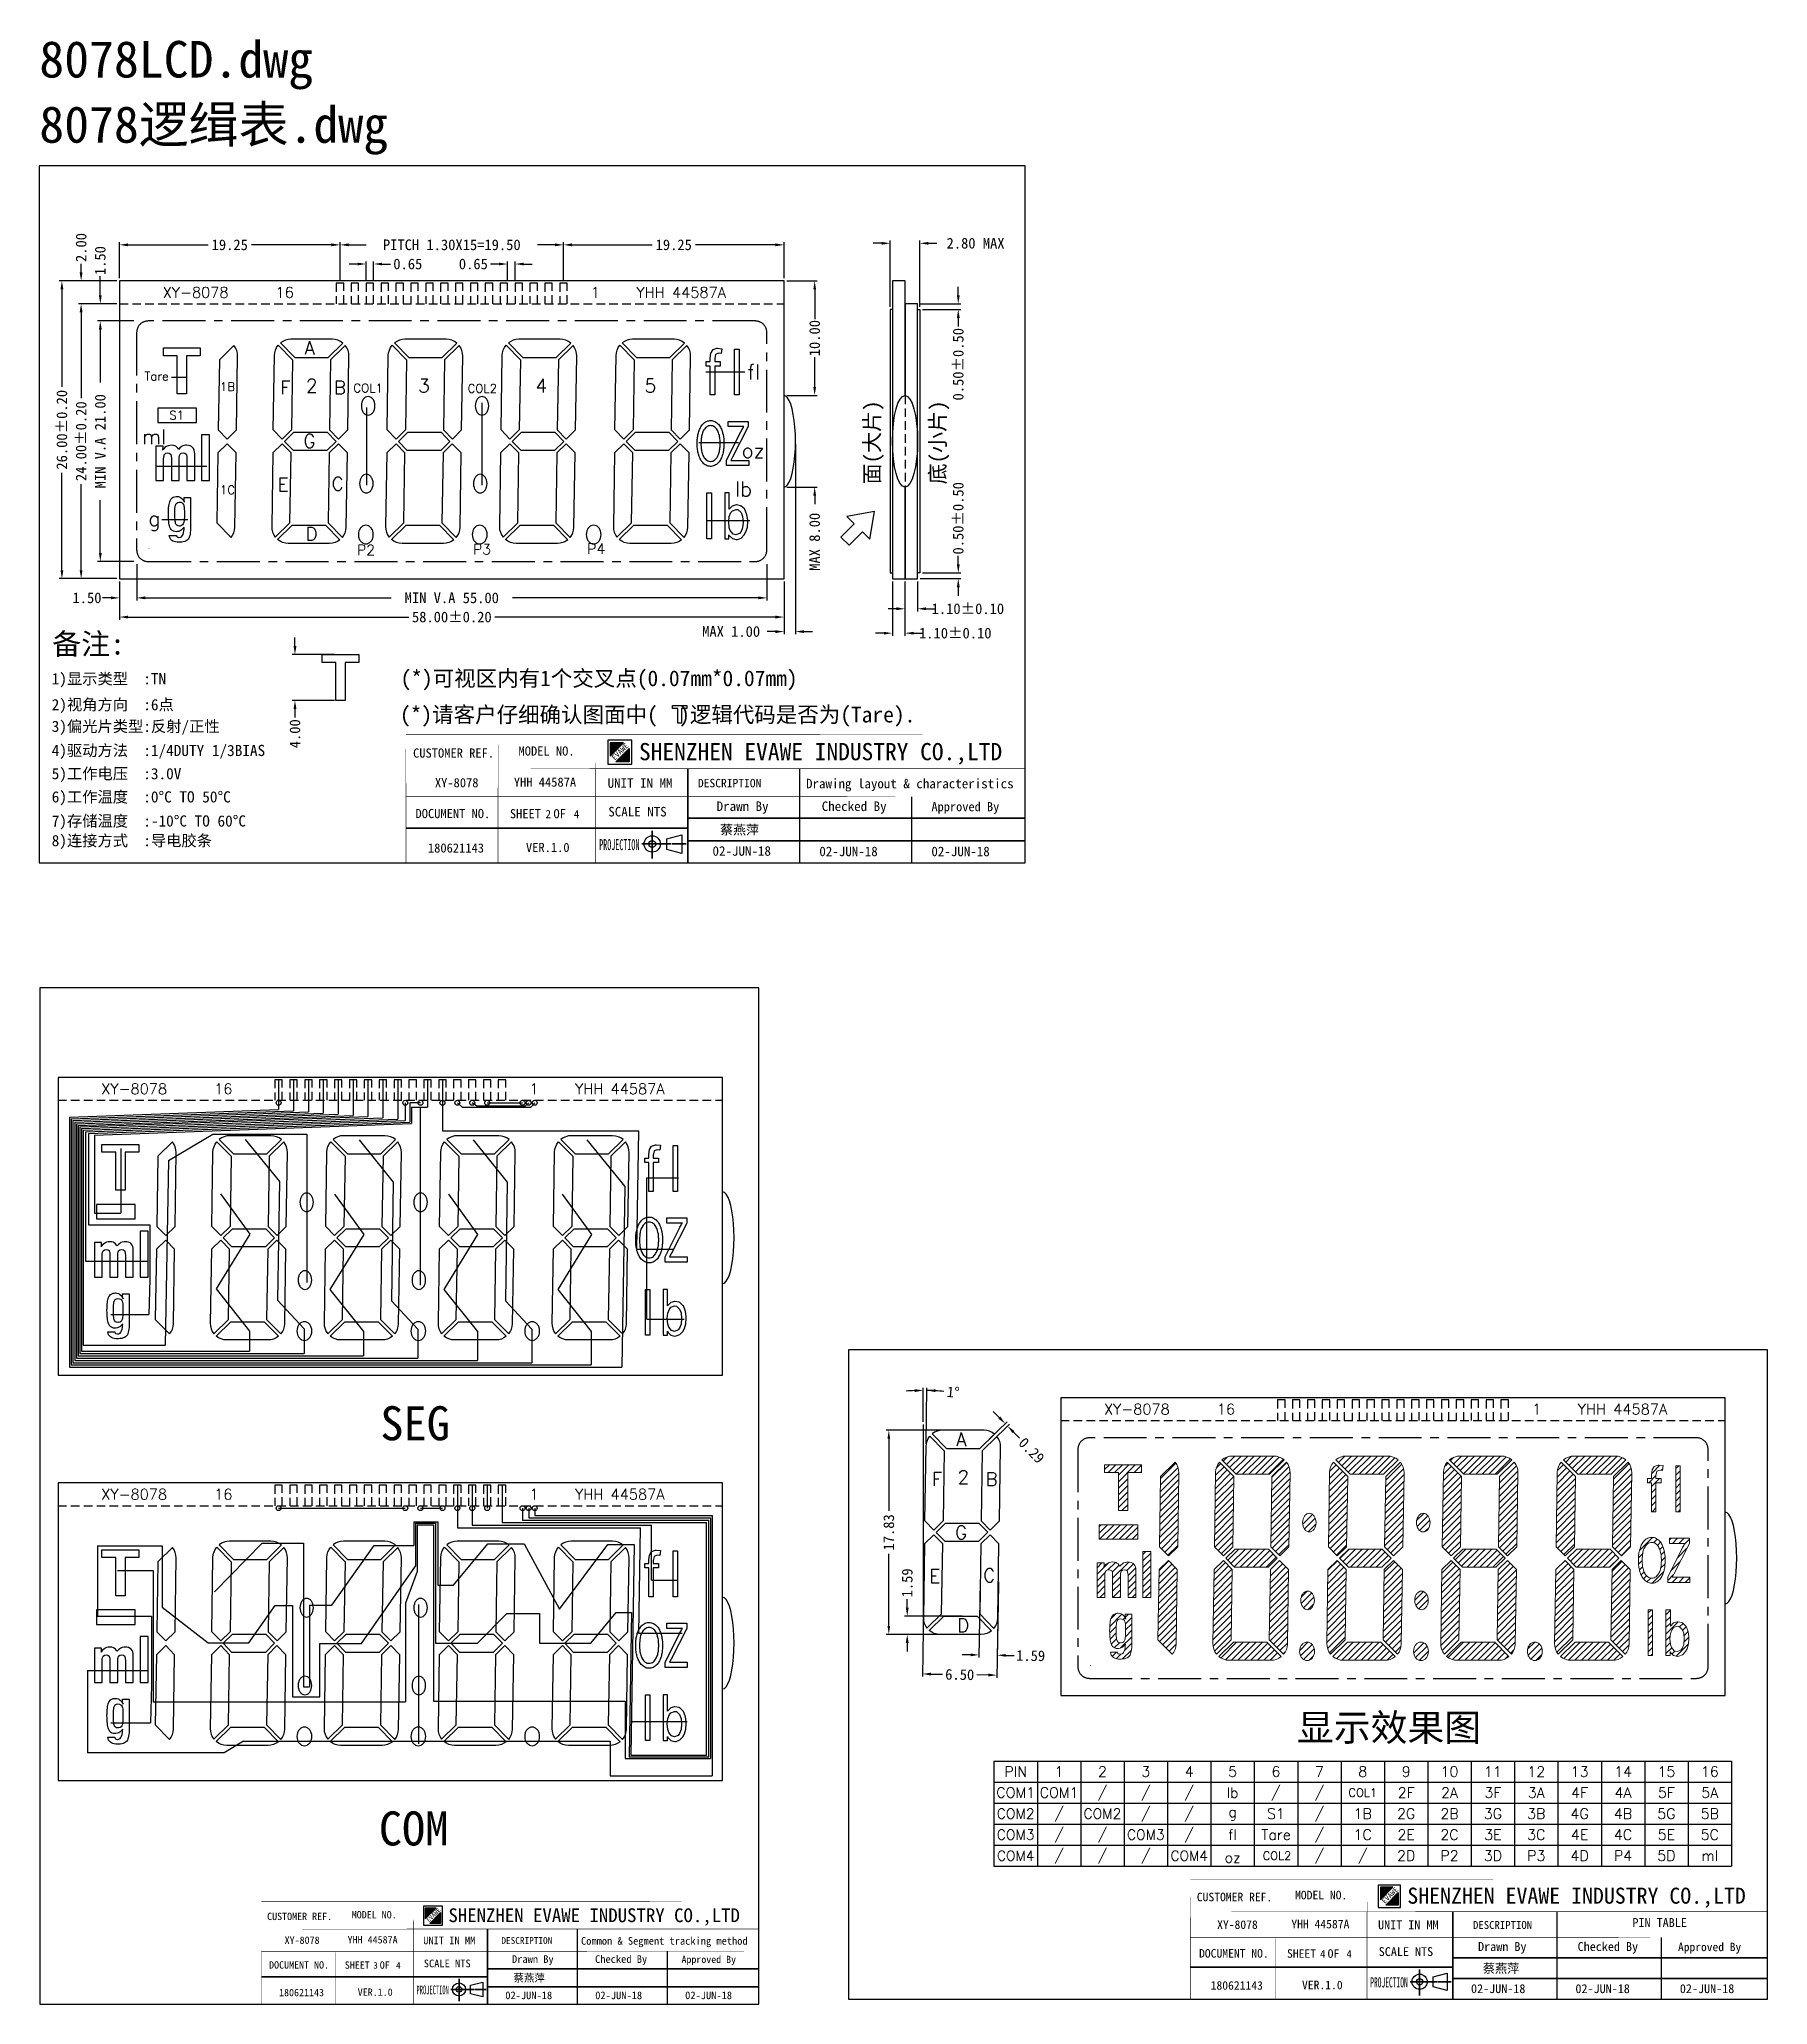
# Model space of a CAD drawing. Header units: inches. Extents: x 413 to 700, y 443 to 654.
# Drawn here: x 549.4 to 700.2, y 454.2 to 625.8 of the extents above; entities that cross this region are included whole.
import ezdxf
from ezdxf.enums import TextEntityAlignment as Align

# ---------------------------------------------------------------- set-up
doc = ezdxf.new("R2010")
doc.units = ezdxf.units.IN
doc.header["$LTSCALE"] = 3
doc.header["$MEASUREMENT"] = 0
doc.linetypes.add('CENTER', pattern=[2, 1.25, -0.25, 0.25, -0.25])
doc.linetypes.add('HIDDEN', pattern=[0.375, 0.25, -0.125])
for name, color, linetype in [('C', 1, 'Continuous'), ('DIM', 4, 'Continuous'), ('jd', 2, 'Continuous'), ('S', 3, 'Continuous')]:
    doc.layers.add(name, color=color, linetype=linetype)
doc.styles.add('romans', font='romans.shx')
doc.styles.add('SSSoft_Romans', font='Romans')
doc.styles.add('style5', font='SimSun.ttf')
doc.dimstyles.new('LCDDIM', dxfattribs={"dimtxt": 0.64, "dimasz": 0.512, "dimexe": 0.16, "dimexo": 0.16, "dimgap": 0.128, "dimtad": 0, "dimzin": 0, "dimdsep": 46, "dimtxsty": 'Standard', "dimcen": 0.09, "dimadec": 0, "dimazin": 0, "dimtfac": 1, "dimtdec": 4, "dimtofl": 0, "dimtmove": 0, "dimatfit": 0, "dimfxl": 0, "dimtolj": 1, "dimtzin": 0, "dimarcsym": 0})
pattern_1 = [(45, (0, 0), (-0.28284271, 0.28284271), [])]

msp = doc.modelspace()

# ---------------------------------------------------------------- texts
at = {"style": 'style5'}
for s, height, p in [('8078LCD.dwg', 3.19247, (549.36, 622.442)), ('8078逻缉表.dwg', 3.19247, (549.36, 616.75)), ('备注:', 1.8568, (550.482, 572.063)), ('1)显示类型  :TN', 0.97739, (550.441, 569.464)), ('(*)可视区内有1个交叉点(0.07mm*0.07mm)', 1.37493, (580.884, 569.305)), ('2)视角方向  :6点', 0.97739, (550.441, 567.204)), ('3)偏光片类型:反射/正性', 0.97739, (550.441, 565.309)), ('4)驱动方法  :1/4DUTY 1/3BIAS', 0.97739, (550.441, 563.205)), ('CUSTOMER REF.', 0.79912, (581.979, 563.066)), ('MODEL NO.', 0.7991, (591.182, 563.244)), ('SHENZHEN EVAWE INDUSTRY CO.,LTD', 1.50297, (601.697, 562.837)), ('5)工作电压  :3.0V', 0.97739, (550.441, 561.178)), ('XY-8078', 0.7991, (583.885, 560.479)), ('YHH 44587A', 0.7991, (590.775, 560.528)), ('UNIT IN MM', 0.8324, (598.957, 560.435)), ('DESCRIPTION', 0.73993, (606.841, 560.472)), ('Drawing layout & characteristics', 0.83242, (616.276, 560.384)), ('6)工作温度  :0%%DC TO 50%%DC', 0.97739, (550.441, 559.152)), ('7)存储温度  :-10%%dC TO 60%%DC', 0.97739, (550.441, 557.048)), ('DOCUMENT NO.', 0.79912, (582.193, 557.785)), ('SHEET  OF ', 0.7991, (590.427, 557.77)), ('SCALE NTS', 0.8324, (599.018, 557.932)), ('Drawn By', 0.8324, (608.475, 558.405)), ('Checked By', 0.8324, (617.644, 558.405)), ('Approved By', 0.7908, (627.222, 558.389)), ('8)连接方式  :导电胶条', 0.97739, (550.441, 555.333)), ('蔡燕萍', 0.8324, (608.773, 556.358)), ('180621143', 0.7991, (583.277, 554.78)), ('VER.1.0', 0.7991, (591.833, 554.826)), ('02-JUN-18', 0.8324, (608.114, 554.5)), ('02-JUN-18', 0.8324, (617.436, 554.462)), ('02-JUN-18', 0.8324, (627.215, 554.462)), ('显示效果图', 2.3559, (659.126, 477.214)), ('CUSTOMER REF.', 0.74474, (650.379, 463.223)), ('MODEL NO.', 0.7447, (658.955, 463.389)), ('SHENZHEN EVAWE INDUSTRY CO.,LTD', 1.4007, (668.755, 463.009)), ('CUSTOMER REF.', 0.6414, (569.239, 461.58)), ('MODEL NO.', 0.6414, (576.625, 461.723)), ('SHENZHEN EVAWE INDUSTRY CO.,LTD', 1.20633, (585.065, 461.397)), ('YHH 44587A', 0.7447, (658.63, 460.858)), ('PIN TABLE', 0.7758, (688.399, 460.975)), ('XY-8078', 0.6414, (570.768, 459.505)), ('YHH 44587A', 0.6414, (576.266, 459.543)), ('UNIT IN MM', 0.6681, (582.865, 459.469)), ('DESCRIPTION', 0.59389, (589.688, 459.499)), ('Common & Segment tracking method', 0.66812, (596.637, 459.428)), ('XY-8078', 0.7447, (652.155, 460.812)), ('UNIT IN MM', 0.7758, (666.201, 460.771)), ('DESCRIPTION', 0.68958, (674.485, 460.806)), ('SCALE NTS', 0.6681, (582.914, 457.46)), ('Drawn By', 0.6681, (590.614, 457.84)), ('Checked By', 0.6681, (597.864, 457.84)), ('Approved By', 0.63472, (605.411, 457.827)), ('DOCUMENT NO.', 0.74474, (650.578, 458.302)), ('SHEET  OF ', 0.7447, (658.251, 458.287)), ('SCALE NTS', 0.7758, (666.258, 458.438)), ('Drawn By', 0.7758, (674.929, 458.88)), ('Checked By', 0.7758, (683.616, 458.88)), ('Approved By', 0.73698, (692.379, 458.865)), ('DOCUMENT NO.', 0.6414, (569.41, 457.342)), ('SHEET  OF ', 0.6414, (576.019, 457.33)), ('蔡燕萍', 0.6681, (590.744, 456.197)), ('蔡燕萍', 0.7758, (675.349, 456.972)), ('180621143', 0.6414, (570.281, 454.93)), ('VER.1.0', 0.6414, (577.148, 454.967)), ('02-JUN-18', 0.6681, (590.028, 454.675)), ('02-JUN-18', 0.6681, (597.877, 454.675)), ('02-JUN-18', 0.6681, (605.725, 454.675)), ('180621143', 0.7447, (651.588, 455.501)), ('VER.1.0', 0.7447, (659.562, 455.544)), ('02-JUN-18', 0.7758, (674.312, 455.204)), ('02-JUN-18', 0.7758, (683.425, 455.204)), ('02-JUN-18', 0.7758, (692.539, 455.204))]:
    msp.add_text(s, height=height, dxfattribs=at).set_placement(p)
for s, height, style, p in [('XY-8078', 0.93, 'romans', (563.001, 603.685)), ('16', 0.93, 'romans', (570.777, 603.685)), ('1', 0.93, 'romans', (597.887, 603.685)), ('YHH 44587A', 0.93, 'romans', (605.379, 603.685)), ('XY-8078', 0.93, 'romans', (557.638, 534.149)), ('16', 0.93, 'romans', (565.415, 534.149)), ('1', 0.93, 'romans', (592.525, 534.149)), ('YHH 44587A', 0.93, 'romans', (600.017, 534.149)), ('XY-8078', 0.93, 'romans', (645.148, 506.184)), ('16', 0.93, 'romans', (652.924, 506.184)), ('1', 0.93, 'romans', (680.034, 506.184)), ('YHH 44587A', 0.93, 'romans', (687.526, 506.184)), ('XY-8078', 0.93, 'romans', (557.638, 498.755)), ('16', 0.93, 'romans', (565.415, 498.755)), ('1', 0.93, 'romans', (592.525, 498.755)), ('YHH 44587A', 0.93, 'romans', (600.017, 498.755)), ('PIN', 0.9073, 'SSSoft_Romans', (634.573, 474.543)), ('1', 0.907, 'SSSoft_Romans', (638.359, 474.543)), ('2', 0.907, 'SSSoft_Romans', (642.145, 474.543)), ('3', 0.907, 'SSSoft_Romans', (645.932, 474.543)), ('4', 0.907, 'SSSoft_Romans', (649.718, 474.543)), ('5', 0.907, 'SSSoft_Romans', (653.504, 474.543)), ('6', 0.907, 'SSSoft_Romans', (657.291, 474.543)), ('7', 0.907, 'SSSoft_Romans', (661.077, 474.543)), ('8', 0.907, 'SSSoft_Romans', (664.863, 474.543)), ('9', 0.907, 'SSSoft_Romans', (668.65, 474.543)), ('10', 0.9073, 'SSSoft_Romans', (672.436, 474.543)), ('11', 0.9073, 'SSSoft_Romans', (676.222, 474.543)), ('12', 0.9073, 'SSSoft_Romans', (680.009, 474.543)), ('13', 0.9073, 'SSSoft_Romans', (683.795, 474.543)), ('14', 0.9073, 'SSSoft_Romans', (687.581, 474.543)), ('15', 0.9073, 'SSSoft_Romans', (691.368, 474.543)), ('16', 0.9073, 'SSSoft_Romans', (695.154, 474.543)), ('COM1', 0.9073, 'SSSoft_Romans', (634.573, 472.708)), ('COM1', 0.9073, 'SSSoft_Romans', (638.359, 472.708)), ('/', 0.907, 'SSSoft_Romans', (642.145, 472.708)), ('/', 0.907, 'SSSoft_Romans', (645.932, 472.708)), ('/', 0.907, 'SSSoft_Romans', (649.718, 472.708)), ('lb', 0.9073, 'SSSoft_Romans', (653.504, 472.708)), ('/', 0.907, 'SSSoft_Romans', (657.291, 472.708)), ('/', 0.907, 'SSSoft_Romans', (661.077, 472.708)), ('COL1', 0.7259, 'SSSoft_Romans', (664.863, 472.708)), ('2F', 0.9073, 'SSSoft_Romans', (668.65, 472.708)), ('2A', 0.9073, 'SSSoft_Romans', (672.436, 472.708)), ('3F', 0.9073, 'SSSoft_Romans', (676.222, 472.708)), ('3A', 0.9073, 'SSSoft_Romans', (680.009, 472.708)), ('4F', 0.9073, 'SSSoft_Romans', (683.795, 472.708)), ('4A', 0.9073, 'SSSoft_Romans', (687.581, 472.708)), ('5F', 0.9073, 'SSSoft_Romans', (691.368, 472.708)), ('5A', 0.9073, 'SSSoft_Romans', (695.154, 472.708)), ('COM2', 0.8835, 'SSSoft_Romans', (634.573, 470.872)), ('/', 0.907, 'SSSoft_Romans', (638.359, 470.872)), ('COM2', 0.8835, 'SSSoft_Romans', (642.145, 470.872)), ('/', 0.907, 'SSSoft_Romans', (645.932, 470.872)), ('/', 0.907, 'SSSoft_Romans', (649.718, 470.872)), ('g', 0.907, 'SSSoft_Romans', (653.504, 470.872)), ('S1', 0.9073, 'SSSoft_Romans', (657.291, 470.872)), ('/', 0.907, 'SSSoft_Romans', (661.077, 470.872)), ('1B', 0.9073, 'SSSoft_Romans', (664.863, 470.872)), ('2G', 0.9073, 'SSSoft_Romans', (668.65, 470.872)), ('2B', 0.9073, 'SSSoft_Romans', (672.436, 470.872)), ('3G', 0.9073, 'SSSoft_Romans', (676.222, 470.872)), ('3B', 0.9073, 'SSSoft_Romans', (680.009, 470.872)), ('4G', 0.9073, 'SSSoft_Romans', (683.795, 470.872)), ('4B', 0.9073, 'SSSoft_Romans', (687.581, 470.872)), ('5G', 0.9073, 'SSSoft_Romans', (691.368, 470.872)), ('5B', 0.9073, 'SSSoft_Romans', (695.154, 470.872)), ('COM3', 0.8835, 'SSSoft_Romans', (634.573, 469.037)), ('/', 0.907, 'SSSoft_Romans', (638.359, 469.037)), ('/', 0.907, 'SSSoft_Romans', (642.145, 469.037)), ('COM3', 0.8835, 'SSSoft_Romans', (645.932, 469.037)), ('/', 0.907, 'SSSoft_Romans', (649.718, 469.037)), ('fl', 0.9073, 'SSSoft_Romans', (653.504, 469.037)), ('Tare', 0.9073, 'SSSoft_Romans', (657.291, 469.037)), ('/', 0.907, 'SSSoft_Romans', (661.077, 469.037)), ('1C', 0.9073, 'SSSoft_Romans', (664.863, 469.037)), ('2E', 0.9073, 'SSSoft_Romans', (668.65, 469.037)), ('2C', 0.9073, 'SSSoft_Romans', (672.436, 469.037)), ('3E', 0.9073, 'SSSoft_Romans', (676.222, 469.037)), ('3C', 0.9073, 'SSSoft_Romans', (680.009, 469.037)), ('4E', 0.9073, 'SSSoft_Romans', (683.795, 469.037)), ('4C', 0.9073, 'SSSoft_Romans', (687.581, 469.037)), ('5E', 0.9073, 'SSSoft_Romans', (691.368, 469.037)), ('5C', 0.9073, 'SSSoft_Romans', (695.154, 469.037)), ('COM4', 0.8727, 'SSSoft_Romans', (634.573, 467.201)), ('/', 0.907, 'SSSoft_Romans', (638.359, 467.201)), ('/', 0.907, 'SSSoft_Romans', (642.145, 467.201)), ('/', 0.907, 'SSSoft_Romans', (645.932, 467.201)), ('COM4', 0.8727, 'SSSoft_Romans', (649.718, 467.201)), ('oz', 0.9073, 'SSSoft_Romans', (653.504, 467.04)), ('COL2', 0.7259, 'SSSoft_Romans', (657.379, 467.198)), ('/', 0.907, 'SSSoft_Romans', (661.077, 467.201)), ('/', 0.907, 'SSSoft_Romans', (664.863, 467.201)), ('2D', 0.9073, 'SSSoft_Romans', (668.65, 467.201)), ('P2', 0.9073, 'SSSoft_Romans', (672.436, 467.201)), ('3D', 0.9073, 'SSSoft_Romans', (676.222, 467.201)), ('P3', 0.9073, 'SSSoft_Romans', (680.009, 467.201)), ('4D', 0.9073, 'SSSoft_Romans', (683.795, 467.201)), ('P4', 0.9073, 'SSSoft_Romans', (687.581, 467.201)), ('5D', 0.9073, 'SSSoft_Romans', (691.368, 467.201)), ('ml', 0.9073, 'SSSoft_Romans', (695.154, 467.201))]:
    msp.add_text(s, height=height, dxfattribs=dict(style=style)).set_placement(p, align=Align.MIDDLE)
at = {"color": 1, "style": 'style5'}
for s, p in [('面(大片)', (622.708, 586.925)), ('底(小片)', (628.426, 586.925))]:
    msp.add_text(s, height=1.3429, rotation=90, dxfattribs=at).set_placement(p)
msp.add_text('(*)请客户仔细确认图面中(  )逻辑代码是否为(Tare).', height=1.37493, dxfattribs=at).set_placement((580.836, 566.136))
at = {"style": 'style5'}
for height, p in [(0.4734, (599.589, 562.798)), (0.4412, (666.79, 462.973)), (0.38, (583.373, 461.365))]:
    msp.add_text('EVAWE', height=height, rotation=45, dxfattribs=at).set_placement(p)
for s, height, p in [('2', 0.719, (593.533, 557.779)), ('4', 0.719, (596.006, 557.779)), ('4', 0.67, (661.146, 458.296)), ('4', 0.67, (663.451, 458.296)), ('3', 0.577, (578.512, 457.337)), ('4', 0.577, (580.497, 457.337))]:
    msp.add_text(s, height=height).set_placement(p)
at = {"style": 'style5', "width": 0.516641}
for height, p, p2 in [(0.9561, (598.222, 554.992), (601.734, 554.992)), (0.8911, (665.516, 455.698), (668.79, 455.698)), (0.7674, (582.276, 455.1), (585.095, 455.1))]:
    msp.add_text('PROJECTION', height=height, dxfattribs=at).set_placement(p, p2, align=Align.FIT)
at = {"layer": 'C', "style": 'style5'}
msp.add_text('COM', height=2.9743, dxfattribs=at).set_placement((578.993, 468.091))
at = {"layer": 'DIM', "style": 'romans'}
for s, height, p in [('A', 1.17, (572.951, 598.842)), ('fl', 1.2939, (611.697, 596.733)), ('Tare', 0.7488, (559.592, 596.368)), ('1B', 0.7488, (565.778, 595.448)), ('F', 1.17, (570.829, 595.379)), ('2', 1.17, (573.135, 595.542)), ('B', 1.17, (575.596, 595.373)), ('COL1', 0.7488, (578.056, 595.331)), ('3', 1.17, (582.932, 595.542)), ('COL2', 0.7488, (588.023, 595.296)), ('4', 1.17, (593.17, 595.542)), ('5', 1.17, (602.695, 595.542)), ('S1', 0.7488, (561.35, 592.956)), ('ml', 1.2939, (559.36, 591.079)), ('G', 1.17, (572.935, 590.708)), ('oz', 1.2939, (611.649, 589.877)), ('E', 1.17, (570.633, 586.912)), ('C', 1.17, (575.393, 586.971)), ('lb', 1.2939, (610.819, 586.518)), ('1C', 0.7488, (565.778, 586.438)), ('g', 1.294, (559.386, 583.723)), ('D', 1.17, (573.116, 582.603)), ('P3', 0.8986, (587.995, 581.257)), ('P4', 0.8986, (597.963, 581.298)), ('P2', 0.8986, (577.871, 581.193)), ('A', 1.17, (629.825, 503.548)), ('F', 1.17, (627.703, 500.085)), ('2', 1.17, (630.008, 500.249)), ('B', 1.17, (632.47, 500.08)), ('G', 1.17, (629.809, 495.414)), ('E', 1.17, (627.507, 491.619)), ('C', 1.17, (632.266, 491.677)), ('D', 1.17, (629.989, 487.31))]:
    msp.add_text(s, height=height, dxfattribs=at).set_placement(p, align=Align.MIDDLE)
at = {"layer": 'S', "style": 'style5'}
msp.add_text('SEG', height=2.9743, dxfattribs=at).set_placement((579.122, 503.467))

# ---------------------------------------------------------------- blocks, each defined once
blk = doc.blocks.new('*D1')
at = {"layer": 'Defpoints', "color": 0}
for p in [(626.01, 602.69), (626.21, 602.19), (629.56, 602.19)]:
    blk.add_point(p, dxfattribs=at)
at = {"layer": 'DIM', "color": 0, "lineweight": -2}
for p, q in [((629.56, 603.43), (629.56, 604.17)), ((626.25, 602.69), (629.8, 602.69)), ((626.45, 602.19), (629.8, 602.19)), ((629.56, 601.44), (629.56, 600.7))]:
    blk.add_line(p, q, dxfattribs=at)
at = {"layer": 'DIM', "color": 0}
for points in [[(629.44, 603.43), (629.69, 603.43), (629.56, 602.69)], [(629.44, 601.44), (629.69, 601.44), (629.56, 602.19)]]:
    blk.add_solid(points, dxfattribs=at)
at = {"layer": 'DIM', "color": 0, "insert": (629.56, 597.41), "char_height": 0.93, "attachment_point": 5, "rotation": 90}
blk.add_mtext('\\A1;0.50±0.50', dxfattribs=at)
blk = doc.blocks.new('*D2')
at = {"layer": 'Defpoints', "color": 0}
for p in [(623.81, 578.69), (624.91, 578.69), (624.91, 573.93)]:
    blk.add_point(p, dxfattribs=at)
at = {"layer": 'DIM', "color": 0, "lineweight": -2}
for p, q in [((623.81, 578.45), (623.81, 573.7)), ((624.91, 578.45), (624.91, 573.7)), ((623.07, 573.93), (622.33, 573.93)), ((625.66, 573.93), (626.4, 573.93))]:
    blk.add_line(p, q, dxfattribs=at)
at = {"layer": 'DIM', "color": 0}
for points in [[(623.07, 574.05), (623.07, 573.81), (623.81, 573.93)], [(625.66, 574.05), (625.66, 573.81), (624.91, 573.93)]]:
    blk.add_solid(points, dxfattribs=at)
at = {"layer": 'DIM', "color": 0, "insert": (629.3, 573.93), "char_height": 0.93, "attachment_point": 5}
blk.add_mtext('\\A1;1.10±0.10', dxfattribs=at)
blk = doc.blocks.new('*D3')
at = {"layer": 'Defpoints', "color": 0}
for p in [(624.91, 578.69), (626.01, 578.69), (626.01, 576.06)]:
    blk.add_point(p, dxfattribs=at)
at = {"layer": 'DIM', "color": 0, "lineweight": -2}
for p, q in [((624.91, 578.45), (624.91, 575.83)), ((626.01, 578.45), (626.01, 575.83)), ((624.17, 576.06), (623.43, 576.06)), ((626.76, 576.06), (627.5, 576.06))]:
    blk.add_line(p, q, dxfattribs=at)
at = {"layer": 'DIM', "color": 0}
for points in [[(624.17, 576.19), (624.17, 575.94), (624.91, 576.06)], [(626.76, 576.19), (626.76, 575.94), (626.01, 576.06)]]:
    blk.add_solid(points, dxfattribs=at)
at = {"layer": 'DIM', "color": 0, "insert": (630.4, 576.06), "char_height": 0.93, "attachment_point": 5}
blk.add_mtext('\\A1;1.10±0.10', dxfattribs=at)
blk = doc.blocks.new('*D4')
at = {"layer": 'Defpoints', "color": 0}
for p in [(614.36, 607.83), (595.11, 604.49), (614.36, 604.69)]:
    blk.add_point(p, dxfattribs=at)
at = {"layer": 'DIM', "color": 0, "lineweight": -2}
for p, q in [((595.11, 604.72), (595.11, 608.07)), ((595.85, 607.83), (602.84, 607.83)), ((613.61, 607.83), (606.62, 607.83)), ((614.36, 604.92), (614.36, 608.07))]:
    blk.add_line(p, q, dxfattribs=at)
at = {"layer": 'DIM', "color": 0}
for points in [[(595.85, 607.96), (595.85, 607.71), (595.11, 607.83)], [(613.61, 607.96), (613.61, 607.71), (614.36, 607.83)]]:
    blk.add_solid(points, dxfattribs=at)
at = {"layer": 'DIM', "color": 0, "insert": (604.73, 607.83), "char_height": 0.93, "attachment_point": 5}
blk.add_mtext('\\A1;19.25', dxfattribs=at)
blk = doc.blocks.new('*D5')
at = {"layer": 'Defpoints', "color": 0}
for p in [(615.36, 590.69), (614.36, 578.69), (615.36, 574.07)]:
    blk.add_point(p, dxfattribs=at)
at = {"layer": 'DIM', "color": 0, "lineweight": -2}
for p, q in [((615.36, 590.45), (615.36, 573.83)), ((614.36, 578.45), (614.36, 573.83)), ((613.61, 574.07), (612.87, 574.07)), ((616.1, 574.07), (616.84, 574.07))]:
    blk.add_line(p, q, dxfattribs=at)
at = {"layer": 'DIM', "color": 0}
for points in [[(613.61, 574.19), (613.61, 573.94), (614.36, 574.07)], [(616.1, 574.19), (616.1, 573.94), (615.36, 574.07)]]:
    blk.add_solid(points, dxfattribs=at)
at = {"layer": 'DIM', "color": 0, "insert": (609.74, 574.07), "char_height": 0.93, "attachment_point": 5}
blk.add_mtext('\\A1;MAX 1.00', dxfattribs=at)
blk = doc.blocks.new('*D6')
at = {"layer": 'Defpoints', "color": 0}
for p in [(614.36, 604.69), (617.03, 604.69), (614.36, 594.69)]:
    blk.add_point(p, dxfattribs=at)
at = {"layer": 'DIM', "color": 0, "lineweight": -2}
for p, q in [((614.59, 604.69), (617.26, 604.69)), ((617.03, 603.94), (617.03, 601.34)), ((617.03, 595.43), (617.03, 598.03)), ((614.59, 594.69), (617.26, 594.69))]:
    blk.add_line(p, q, dxfattribs=at)
at = {"layer": 'DIM', "color": 0}
for points in [[(616.91, 603.94), (617.15, 603.94), (617.03, 604.69)], [(616.91, 595.43), (617.15, 595.43), (617.03, 594.69)]]:
    blk.add_solid(points, dxfattribs=at)
at = {"layer": 'DIM', "color": 0, "insert": (617.03, 599.69), "char_height": 0.93, "attachment_point": 5, "rotation": 90}
blk.add_mtext('\\A1;10.00', dxfattribs=at)
blk = doc.blocks.new('*D7')
at = {"layer": 'Defpoints', "color": 0}
for p in [(614.36, 594.69), (614.36, 586.69), (617.03, 586.69)]:
    blk.add_point(p, dxfattribs=at)
at = {"layer": 'DIM', "color": 0, "lineweight": -2}
for p, q in [((617.03, 595.43), (617.03, 596.17)), ((614.59, 594.69), (617.26, 594.69)), ((614.59, 586.69), (617.26, 586.69)), ((617.03, 585.94), (617.03, 585.2))]:
    blk.add_line(p, q, dxfattribs=at)
at = {"layer": 'DIM', "color": 0}
for points in [[(616.91, 595.43), (617.15, 595.43), (617.03, 594.69)], [(616.91, 585.94), (617.15, 585.94), (617.03, 586.69)]]:
    blk.add_solid(points, dxfattribs=at)
at = {"layer": 'DIM', "color": 0, "insert": (617.03, 581.91), "char_height": 0.93, "attachment_point": 5, "rotation": 90}
blk.add_mtext('\\A1;MAX 8.00', dxfattribs=at)
blk = doc.blocks.new('*D8')
at = {"layer": 'Defpoints', "color": 0}
for p in [(557.86, 580.19), (556.36, 578.69), (556.36, 577.01)]:
    blk.add_point(p, dxfattribs=at)
at = {"layer": 'DIM', "color": 0, "lineweight": -2}
for p, q in [((556.36, 578.45), (556.36, 576.78)), ((557.86, 579.95), (557.86, 576.78)), ((555.61, 577.01), (554.87, 577.01)), ((558.6, 577.01), (559.34, 577.01))]:
    blk.add_line(p, q, dxfattribs=at)
at = {"layer": 'DIM', "color": 0}
for points in [[(555.61, 577.14), (555.61, 576.89), (556.36, 577.01)], [(558.6, 577.14), (558.6, 576.89), (557.86, 577.01)]]:
    blk.add_solid(points, dxfattribs=at)
at = {"layer": 'DIM', "color": 0, "insert": (553.52, 577.01), "char_height": 0.93, "attachment_point": 5}
blk.add_mtext('\\A1;1.50', dxfattribs=at)
blk = doc.blocks.new('*D9')
at = {"layer": 'Defpoints', "color": 0}
for p in [(554.68, 602.69), (556.36, 602.69), (557.86, 601.19)]:
    blk.add_point(p, dxfattribs=at)
at = {"layer": 'DIM', "color": 0, "lineweight": -2}
for p, q in [((554.68, 603.43), (554.68, 605.11)), ((556.12, 602.69), (554.45, 602.69)), ((557.62, 601.19), (554.45, 601.19)), ((554.68, 600.44), (554.68, 599.7))]:
    blk.add_line(p, q, dxfattribs=at)
at = {"layer": 'DIM', "color": 0}
for points in [[(554.56, 603.43), (554.81, 603.43), (554.68, 602.69)], [(554.56, 600.44), (554.81, 600.44), (554.68, 601.19)]]:
    blk.add_solid(points, dxfattribs=at)
at = {"layer": 'DIM', "color": 0, "insert": (554.68, 606.46), "char_height": 0.93, "attachment_point": 5, "rotation": 90}
blk.add_mtext('\\A1;1.50', dxfattribs=at)
blk = doc.blocks.new('*D10')
at = {"layer": 'Defpoints', "color": 0}
for p in [(557.86, 601.19), (554.68, 580.19), (557.86, 580.19)]:
    blk.add_point(p, dxfattribs=at)
at = {"layer": 'DIM', "color": 0, "lineweight": -2}
for p, q in [((557.62, 601.19), (554.45, 601.19)), ((554.68, 600.44), (554.68, 595.83)), ((554.68, 580.93), (554.68, 585.54)), ((557.62, 580.19), (554.45, 580.19))]:
    blk.add_line(p, q, dxfattribs=at)
at = {"layer": 'DIM', "color": 0}
for points in [[(554.56, 600.44), (554.81, 600.44), (554.68, 601.19)], [(554.56, 580.93), (554.81, 580.93), (554.68, 580.19)]]:
    blk.add_solid(points, dxfattribs=at)
at = {"layer": 'DIM', "color": 0, "insert": (554.68, 590.69), "char_height": 0.93, "attachment_point": 5, "rotation": 90}
blk.add_mtext('\\A1;MIN V.A 21.00', dxfattribs=at)
blk = doc.blocks.new('*D11')
at = {"layer": 'Defpoints', "color": 0}
for p in [(556.36, 602.69), (553.01, 578.69), (556.36, 578.69)]:
    blk.add_point(p, dxfattribs=at)
at = {"layer": 'DIM', "color": 0, "lineweight": -2}
for p, q in [((556.12, 602.69), (552.78, 602.69)), ((553.01, 601.94), (553.01, 594.44)), ((553.01, 579.43), (553.01, 586.93)), ((556.12, 578.69), (552.78, 578.69))]:
    blk.add_line(p, q, dxfattribs=at)
at = {"layer": 'DIM', "color": 0}
for points in [[(552.88, 601.94), (553.13, 601.94), (553.01, 602.69)], [(552.88, 579.43), (553.13, 579.43), (553.01, 578.69)]]:
    blk.add_solid(points, dxfattribs=at)
at = {"layer": 'DIM', "color": 0, "insert": (553.01, 590.69), "char_height": 0.93, "attachment_point": 5, "rotation": 90}
blk.add_mtext('\\A1;24.00±0.20', dxfattribs=at)
blk = doc.blocks.new('*D12')
at = {"layer": 'Defpoints', "color": 0}
for p in [(556.36, 604.69), (551.33, 578.69), (556.36, 578.69)]:
    blk.add_point(p, dxfattribs=at)
at = {"layer": 'DIM', "color": 0, "lineweight": -2}
for p, q in [((556.12, 604.69), (551.1, 604.69)), ((551.33, 603.94), (551.33, 595.44)), ((551.33, 579.43), (551.33, 587.93)), ((556.12, 578.69), (551.1, 578.69))]:
    blk.add_line(p, q, dxfattribs=at)
at = {"layer": 'DIM', "color": 0}
for points in [[(551.21, 603.94), (551.46, 603.94), (551.33, 604.69)], [(551.21, 579.43), (551.46, 579.43), (551.33, 578.69)]]:
    blk.add_solid(points, dxfattribs=at)
at = {"layer": 'DIM', "color": 0, "insert": (551.33, 591.69), "char_height": 0.93, "attachment_point": 5, "rotation": 90}
blk.add_mtext('\\A1;26.00±0.20', dxfattribs=at)
blk = doc.blocks.new('*D13')
at = {"layer": 'Defpoints', "color": 0}
for p in [(595.11, 607.83), (575.61, 604.49), (595.11, 604.49)]:
    blk.add_point(p, dxfattribs=at)
at = {"layer": 'DIM', "color": 0, "lineweight": -2}
for p, q in [((575.61, 604.72), (575.61, 608.07)), ((576.35, 607.83), (577.89, 607.83)), ((594.36, 607.83), (592.83, 607.83)), ((595.11, 604.72), (595.11, 608.07))]:
    blk.add_line(p, q, dxfattribs=at)
at = {"layer": 'DIM', "color": 0}
for points in [[(576.35, 607.96), (576.35, 607.71), (575.61, 607.83)], [(594.36, 607.96), (594.36, 607.71), (595.11, 607.83)]]:
    blk.add_solid(points, dxfattribs=at)
at = {"layer": 'DIM', "color": 0, "insert": (585.36, 607.83), "char_height": 0.93, "attachment_point": 5}
blk.add_mtext('\\A1;PITCH 1.30X15=19.50', dxfattribs=at)
blk = doc.blocks.new('*D14')
at = {"layer": 'Defpoints', "color": 0}
for p in [(590.23, 606.16), (590.23, 604.49), (590.88, 604.49)]:
    blk.add_point(p, dxfattribs=at)
at = {"layer": 'DIM', "color": 0, "lineweight": -2}
for p, q in [((589.49, 606.16), (588.74, 606.16)), ((590.23, 604.72), (590.23, 606.39)), ((590.88, 604.72), (590.88, 606.39)), ((591.63, 606.16), (592.37, 606.16))]:
    blk.add_line(p, q, dxfattribs=at)
at = {"layer": 'DIM', "color": 0}
for points in [[(589.49, 606.28), (589.49, 606.04), (590.23, 606.16)], [(591.63, 606.28), (591.63, 606.04), (590.88, 606.16)]]:
    blk.add_solid(points, dxfattribs=at)
at = {"layer": 'DIM', "color": 0, "insert": (587.24, 606.16), "char_height": 0.93, "attachment_point": 5}
blk.add_mtext('\\A1;0.65', dxfattribs=at)
blk = doc.blocks.new('*D15')
at = {"layer": 'Defpoints', "color": 0}
for p in [(578.53, 606.16), (577.88, 604.49), (578.53, 604.49)]:
    blk.add_point(p, dxfattribs=at)
at = {"layer": 'DIM', "color": 0, "lineweight": -2}
for p, q in [((577.14, 606.16), (576.39, 606.16)), ((577.88, 604.72), (577.88, 606.39)), ((578.53, 604.72), (578.53, 606.39)), ((579.28, 606.16), (580.02, 606.16))]:
    blk.add_line(p, q, dxfattribs=at)
at = {"layer": 'DIM', "color": 0}
for points in [[(577.14, 606.28), (577.14, 606.04), (577.88, 606.16)], [(579.28, 606.28), (579.28, 606.04), (578.53, 606.16)]]:
    blk.add_solid(points, dxfattribs=at)
at = {"layer": 'DIM', "color": 0, "insert": (581.52, 606.16), "char_height": 0.93, "attachment_point": 5}
blk.add_mtext('\\A1;0.65', dxfattribs=at)
blk = doc.blocks.new('*D16')
at = {"layer": 'Defpoints', "color": 0}
for p in [(557.86, 580.19), (612.86, 580.19), (612.86, 577.01)]:
    blk.add_point(p, dxfattribs=at)
at = {"layer": 'DIM', "color": 0, "lineweight": -2}
for p, q in [((557.86, 579.95), (557.86, 576.78)), ((612.86, 579.95), (612.86, 576.78)), ((558.6, 577.01), (580.06, 577.01)), ((612.11, 577.01), (590.66, 577.01))]:
    blk.add_line(p, q, dxfattribs=at)
at = {"layer": 'DIM', "color": 0}
for points in [[(558.6, 577.14), (558.6, 576.89), (557.86, 577.01)], [(612.11, 577.14), (612.11, 576.89), (612.86, 577.01)]]:
    blk.add_solid(points, dxfattribs=at)
at = {"layer": 'DIM', "color": 0, "insert": (585.36, 577.01), "char_height": 0.93, "attachment_point": 5}
blk.add_mtext('\\A1;MIN V.A 55.00', dxfattribs=at)
blk = doc.blocks.new('*D17')
at = {"layer": 'Defpoints', "color": 0}
for p in [(556.36, 578.69), (614.36, 578.69), (614.36, 575.34)]:
    blk.add_point(p, dxfattribs=at)
at = {"layer": 'DIM', "color": 0, "lineweight": -2}
for p, q in [((556.36, 578.45), (556.36, 575.1)), ((614.36, 578.45), (614.36, 575.1)), ((557.1, 575.34), (581.61, 575.34)), ((613.61, 575.34), (589.11, 575.34))]:
    blk.add_line(p, q, dxfattribs=at)
at = {"layer": 'DIM', "color": 0}
for points in [[(557.1, 575.46), (557.1, 575.21), (556.36, 575.34)], [(613.61, 575.46), (613.61, 575.21), (614.36, 575.34)]]:
    blk.add_solid(points, dxfattribs=at)
at = {"layer": 'DIM', "color": 0, "insert": (585.36, 575.34), "char_height": 0.93, "attachment_point": 5}
blk.add_mtext('\\A1;58.00±0.20', dxfattribs=at)
blk = doc.blocks.new('*D18')
at = {"layer": 'Defpoints', "color": 0}
for p in [(556.36, 607.83), (556.36, 604.69), (575.61, 604.49)]:
    blk.add_point(p, dxfattribs=at)
at = {"layer": 'DIM', "color": 0, "lineweight": -2}
for p, q in [((556.36, 604.92), (556.36, 608.07)), ((557.1, 607.83), (564.09, 607.83)), ((574.86, 607.83), (567.87, 607.83)), ((575.61, 604.72), (575.61, 608.07))]:
    blk.add_line(p, q, dxfattribs=at)
at = {"layer": 'DIM', "color": 0}
for points in [[(557.1, 607.96), (557.1, 607.71), (556.36, 607.83)], [(574.86, 607.96), (574.86, 607.71), (575.61, 607.83)]]:
    blk.add_solid(points, dxfattribs=at)
at = {"layer": 'DIM', "color": 0, "insert": (565.98, 607.83), "char_height": 0.93, "attachment_point": 5}
blk.add_mtext('\\A1;19.25', dxfattribs=at)
blk = doc.blocks.new('*D19')
at = {"layer": 'Defpoints', "color": 0}
for p in [(553.01, 604.69), (556.36, 604.69), (556.36, 602.69)]:
    blk.add_point(p, dxfattribs=at)
at = {"layer": 'DIM', "color": 0, "lineweight": -2}
for p, q in [((553.01, 605.43), (553.01, 606.17)), ((556.12, 604.69), (552.78, 604.69)), ((556.12, 602.69), (552.78, 602.69)), ((553.01, 601.94), (553.01, 601.2))]:
    blk.add_line(p, q, dxfattribs=at)
at = {"layer": 'DIM', "color": 0}
for points in [[(552.88, 605.43), (553.13, 605.43), (553.01, 604.69)], [(552.88, 601.94), (553.13, 601.94), (553.01, 602.69)]]:
    blk.add_solid(points, dxfattribs=at)
at = {"layer": 'DIM', "color": 0, "insert": (553.01, 607.6), "char_height": 0.93, "attachment_point": 5, "rotation": 90}
blk.add_mtext('\\A1;2.00', dxfattribs=at)
blk = doc.blocks.new('*D20')
at = {"layer": 'Defpoints', "color": 0}
for p in [(626.01, 578.69), (626.21, 579.19), (629.56, 579.19)]:
    blk.add_point(p, dxfattribs=at)
at = {"layer": 'DIM', "color": 0, "lineweight": -2}
for p, q in [((629.56, 579.93), (629.56, 580.67)), ((626.25, 578.69), (629.8, 578.69)), ((626.45, 579.19), (629.8, 579.19)), ((629.56, 577.94), (629.56, 577.2))]:
    blk.add_line(p, q, dxfattribs=at)
at = {"layer": 'DIM', "color": 0}
for points in [[(629.44, 579.93), (629.69, 579.93), (629.56, 579.19)], [(629.44, 577.94), (629.69, 577.94), (629.56, 578.69)]]:
    blk.add_solid(points, dxfattribs=at)
at = {"layer": 'DIM', "color": 0, "insert": (629.56, 583.96), "char_height": 0.93, "attachment_point": 5, "rotation": 90}
blk.add_mtext('\\A1;0.50±0.50', dxfattribs=at)
blk = doc.blocks.new('*D21')
at = {"layer": 'Defpoints', "color": 0}
for p in [(626.21, 607.97), (623.61, 602.19), (626.21, 602.19)]:
    blk.add_point(p, dxfattribs=at)
at = {"layer": 'DIM', "color": 0, "lineweight": -2}
for p, q in [((622.87, 607.97), (622.13, 607.97)), ((623.61, 602.42), (623.61, 608.2)), ((626.21, 602.42), (626.21, 608.2)), ((626.96, 607.97), (627.7, 607.97))]:
    blk.add_line(p, q, dxfattribs=at)
at = {"layer": 'DIM', "color": 0}
for points in [[(622.87, 608.09), (622.87, 607.84), (623.61, 607.97)], [(626.96, 608.09), (626.96, 607.84), (626.21, 607.97)]]:
    blk.add_solid(points, dxfattribs=at)
at = {"layer": 'DIM', "color": 0, "insert": (631.07, 607.97), "char_height": 0.93, "attachment_point": 5}
blk.add_mtext('\\A1;2.80 MAX', dxfattribs=at)
blk = doc.blocks.new('*D22')
at = {"layer": 'Defpoints', "color": 0}
for p in [(575.35, 572.06), (571.67, 568.06), (575.35, 568.06)]:
    blk.add_point(p, dxfattribs=at)
at = {"layer": 'DIM', "color": 0, "lineweight": -2}
for p, q in [((571.67, 572.8), (571.67, 573.55)), ((575.12, 572.06), (571.44, 572.06)), ((575.12, 568.06), (571.44, 568.06)), ((571.67, 567.32), (571.67, 566.57))]:
    blk.add_line(p, q, dxfattribs=at)
at = {"layer": 'DIM', "color": 0}
for points in [[(571.55, 572.8), (571.8, 572.8), (571.67, 572.06)], [(571.55, 567.32), (571.8, 567.32), (571.67, 568.06)]]:
    blk.add_solid(points, dxfattribs=at)
at = {"layer": 'DIM', "color": 0, "insert": (571.67, 565.15), "char_height": 0.93, "attachment_point": 5, "rotation": 90}
blk.add_mtext('\\A1;4.00', dxfattribs=at)
blk = doc.blocks.new('*D23')
at = {"layer": 'Defpoints', "color": 0}
for p in [(623.5, 504.34), (629.6, 504.34), (629.76, 486.52)]:
    blk.add_point(p, dxfattribs=at)
at = {"layer": 'DIM', "color": 0, "lineweight": -2}
for p, q in [((629.37, 504.34), (623.27, 504.34)), ((623.5, 503.6), (623.5, 497.32)), ((623.5, 487.26), (623.5, 493.54)), ((629.53, 486.52), (623.27, 486.52))]:
    blk.add_line(p, q, dxfattribs=at)
at = {"layer": 'DIM', "color": 0}
for points in [[(623.38, 503.6), (623.62, 503.6), (623.5, 504.34)], [(623.38, 487.26), (623.62, 487.26), (623.5, 486.52)]]:
    blk.add_solid(points, dxfattribs=at)
at = {"layer": 'DIM', "color": 0, "insert": (623.5, 495.43), "char_height": 0.93, "attachment_point": 5, "rotation": 90}
blk.add_mtext('\\A1;17.83', dxfattribs=at)
blk = doc.blocks.new('*D24')
at = {"layer": 'Defpoints', "color": 0}
for p in [(625.11, 488.11), (630.15, 488.11), (629.3, 486.52)]:
    blk.add_point(p, dxfattribs=at)
at = {"layer": 'DIM', "color": 0, "lineweight": -2}
for p, q in [((625.11, 488.85), (625.11, 489.59)), ((629.91, 488.11), (624.87, 488.11)), ((629.07, 486.52), (624.87, 486.52)), ((625.11, 485.77), (625.11, 485.03))]:
    blk.add_line(p, q, dxfattribs=at)
at = {"layer": 'DIM', "color": 0}
for points in [[(624.98, 488.85), (625.23, 488.85), (625.11, 488.11)], [(624.98, 485.77), (625.23, 485.77), (625.11, 486.52)]]:
    blk.add_solid(points, dxfattribs=at)
at = {"layer": 'DIM', "color": 0, "insert": (625.11, 491.02), "char_height": 0.93, "attachment_point": 5, "rotation": 90}
blk.add_mtext('\\A1;1.59', dxfattribs=at)
blk = doc.blocks.new('*D25')
at = {"layer": 'Defpoints', "color": 0}
for p in [(626.56, 491.21), (633.06, 491.1), (632.93, 482.96)]:
    blk.add_point(p, dxfattribs=at)
at = {"layer": 'DIM', "color": 0, "lineweight": -2}
for p, q in [((626.56, 490.98), (626.43, 482.83)), ((633.06, 490.87), (632.93, 482.73)), ((627.18, 483.05), (628.18, 483.04)), ((632.19, 482.97), (631.19, 482.99))]:
    blk.add_line(p, q, dxfattribs=at)
at = {"layer": 'DIM', "color": 0}
for points in [[(627.18, 483.18), (627.18, 482.93), (626.44, 483.07)], [(632.19, 483.1), (632.19, 482.85), (632.93, 482.96)]]:
    blk.add_solid(points, dxfattribs=at)
at = {"layer": 'DIM', "color": 0, "insert": (629.69, 483.01), "char_height": 0.93, "attachment_point": 5, "rotation": 359.0936}
blk.add_mtext('\\A1;6.50', dxfattribs=at)
blk = doc.blocks.new('*D26')
at = {"layer": 'Defpoints', "color": 0}
for p in [(631.48, 491.37), (633.07, 491.34), (632.96, 484.7)]:
    blk.add_point(p, dxfattribs=at)
at = {"layer": 'DIM', "color": 0, "lineweight": -2}
for p, q in [((631.48, 491.14), (631.37, 484.49)), ((633.06, 491.11), (632.96, 484.47)), ((630.63, 484.74), (629.89, 484.75)), ((633.71, 484.69), (634.45, 484.68))]:
    blk.add_line(p, q, dxfattribs=at)
at = {"layer": 'DIM', "color": 0}
for points in [[(630.63, 484.86), (630.63, 484.61), (631.37, 484.73)], [(633.71, 484.81), (633.7, 484.57), (632.96, 484.7)]]:
    blk.add_solid(points, dxfattribs=at)
at = {"layer": 'DIM', "color": 0, "insert": (635.88, 484.66), "char_height": 0.93, "attachment_point": 5, "rotation": 359.0936}
blk.add_mtext('\\A1;1.59', dxfattribs=at)
blk = doc.blocks.new('*D27')
at = {"layer": 'Defpoints', "color": 0}
for p in [(633.86, 504.71), (632.09, 503.38), (632.3, 503.18)]:
    blk.add_point(p, dxfattribs=at)
at = {"layer": 'DIM', "color": 0, "lineweight": -2}
for p, q in [((632.26, 503.55), (633.82, 505.08)), ((632.46, 503.34), (634.03, 504.88)), ((633.14, 505.45), (632.62, 505.98)), ((634.38, 504.18), (634.9, 503.65))]:
    blk.add_line(p, q, dxfattribs=at)
at = {"layer": 'DIM', "color": 0}
for points in [[(633.23, 505.54), (633.05, 505.36), (633.66, 504.92)], [(634.47, 504.27), (634.29, 504.1), (633.86, 504.71)]]:
    blk.add_solid(points, dxfattribs=at)
at = {"layer": 'DIM', "color": 0, "insert": (635.96, 502.58), "char_height": 0.93, "attachment_point": 5, "rotation": 314.5}
blk.add_mtext('\\A1;0.29', dxfattribs=at)
blk = doc.blocks.new('*D28')
at = {"layer": 'Defpoints', "color": 0}
for p in [(626.62, 507.82), (626.51, 504.86), (626.75, 502.92), (626.65, 496.43), (626.51, 487.96)]:
    blk.add_point(p, dxfattribs=at)
at = {"layer": 'DIM', "color": 0, "lineweight": -2}
for p, q in [((626.51, 505.09), (626.51, 508.05)), ((626.76, 503.16), (626.83, 508.05))]:
    blk.add_line(p, q, dxfattribs=at)
for start, end in [(92.1261, 94.2522), (84.8407, 89.0936), (84.8414, 86.9675)]:
    blk.add_arc((626.51, 487.77), 20.05, start, end, dxfattribs=at)
at = {"layer": 'DIM', "color": 0}
for points in [[(625.77, 507.93), (625.77, 507.68), (626.51, 507.82)], [(627.57, 507.67), (627.58, 507.92), (626.83, 507.82)]]:
    blk.add_solid(points, dxfattribs=at)
at = {"layer": 'DIM', "color": 0, "insert": (629.12, 507.67), "char_height": 0.93, "attachment_point": 5, "rotation": 354.8407}
blk.add_mtext('\\A1;1°', dxfattribs=at)

# ---------------------------------------------------------------- dimensions: what is measured, and where the dimension line sits
at = {"layer": 'DIM'}
for base, p1, p2, text, picture, middle in [((595.106, 607.833), (575.606, 604.485), (595.106, 604.485), 'PITCH 1.30X15=<>', '*D13', (585.356, 607.833)), ((626.215, 607.967), (623.615, 602.185), (626.215, 602.185), '2.80 MAX', '*D21', (631.066, 607.967)), ((612.856, 577.011), (557.856, 580.185), (612.856, 580.185), 'MIN V.A <>', '*D16', (585.356, 577.011))]:
    dim = msp.add_linear_dim(base=base, p1=p1, p2=p2, text=text, dimstyle='LCDDIM', override={"dimtxt": 0.93, "dimasz": 0.744, "dimexe": 0.2325, "dimexo": 0.2325, "dimgap": 0.186}, dxfattribs=at)
    dim.commit()
    dim.dimension.update_dxf_attribs({"geometry": picture, "text_midpoint": middle})
for base, p1, p2, angle, picture, middle in [((553.008, 604.685), (556.356, 602.685), (556.356, 604.685), 90, '*D19', (553.008, 607.599)), ((556.356, 607.833), (575.606, 604.485), (556.356, 604.685), 180, '*D18', (565.981, 607.833)), ((617.03, 604.685), (614.356, 594.685), (614.356, 604.685), 90, '*D6', (617.03, 599.685)), ((571.675, 568.06), (575.353, 572.06), (575.353, 568.06), 90, '*D22', (571.675, 565.146))]:
    dim = msp.add_linear_dim(base=base, p1=p1, p2=p2, angle=angle, dimstyle='LCDDIM', override={"dimtxt": 0.93, "dimasz": 0.744, "dimexe": 0.2325, "dimexo": 0.2325, "dimgap": 0.186}, dxfattribs=at)
    dim.commit()
    dim.dimension.update_dxf_attribs({"geometry": picture, "text_midpoint": middle})
for base, p1, p2, picture, middle in [((554.682, 602.685), (557.856, 601.185), (556.356, 602.685), '*D9', (554.682, 606.461)), ((623.501, 504.344), (629.763, 486.516), (629.602, 504.344), '*D23', (623.501, 495.43)), ((625.107, 488.105), (629.3, 486.516), (630.147, 488.105), '*D24', (625.107, 491.019))]:
    dim = msp.add_linear_dim(base=base, p1=p1, p2=p2, angle=90, dimstyle='LCDDIM', override={"dimtxt": 0.93, "dimasz": 0.744, "dimexe": 0.2325, "dimexo": 0.2325, "dimgap": 0.186}, dxfattribs=at)
    dim.commit()
    dim.dimension.update_dxf_attribs({"geometry": picture, "text_midpoint": middle, "dimtype": 160})
for base, p1, p2, picture, middle in [((614.356, 607.833), (595.106, 604.485), (614.356, 604.685), '*D4', (604.731, 607.833)), ((578.531, 606.159), (577.881, 604.485), (578.531, 604.485), '*D15', (581.523, 606.159)), ((590.231, 606.159), (590.881, 604.485), (590.231, 604.485), '*D14', (587.24, 606.159)), ((556.356, 577.011), (557.856, 580.185), (556.356, 578.685), '*D8', (553.52, 577.011))]:
    dim = msp.add_linear_dim(base=base, p1=p1, p2=p2, dimstyle='LCDDIM', override={"dimtxt": 0.93, "dimasz": 0.744, "dimexe": 0.2325, "dimexo": 0.2325, "dimgap": 0.186}, dxfattribs=at)
    dim.commit()
    dim.dimension.update_dxf_attribs({"geometry": picture, "text_midpoint": middle})
for base, p1, p2, angle, text, picture, middle in [((551.334, 578.685), (556.356, 604.685), (556.356, 578.685), 90, '<>%%p0.20', '*D12', (551.334, 591.685)), ((629.563, 602.185), (626.015, 602.685), (626.215, 602.185), 90, '<>%%p0.50', '*D1', (629.563, 597.411)), ((553.008, 578.685), (556.356, 602.685), (556.356, 578.685), 90, '<>%%p0.20', '*D11', (553.008, 590.685)), ((554.682, 580.185), (557.856, 601.185), (557.856, 580.185), 90, 'MIN V.A <>', '*D10', (554.682, 590.685)), ((617.03, 586.685), (614.356, 594.685), (614.356, 586.685), 90, 'MAX <>', '*D7', (617.03, 581.911)), ((629.563, 579.185), (626.015, 578.685), (626.215, 579.185), 270, '<>%%p0.50', '*D20', (629.563, 583.959))]:
    dim = msp.add_linear_dim(base=base, p1=p1, p2=p2, angle=angle, text=text, dimstyle='LCDDIM', override={"dimtxt": 0.93, "dimasz": 0.744, "dimexe": 0.2325, "dimexo": 0.2325, "dimgap": 0.186}, dxfattribs=at)
    dim.commit()
    dim.dimension.update_dxf_attribs({"geometry": picture, "text_midpoint": middle})
for base, p1, p2, text, picture, middle in [((615.356, 574.066), (614.356, 578.685), (615.356, 590.685), 'MAX <>', '*D5', (609.737, 574.066)), ((624.915, 573.93), (623.815, 578.685), (624.915, 578.685), '<>%%p0.10', '*D2', (629.301, 573.93)), ((626.015, 576.061), (624.915, 578.685), (626.015, 578.685), '<>%%p0.10', '*D3', (630.401, 576.061))]:
    dim = msp.add_linear_dim(base=base, p1=p1, p2=p2, text=text, dimstyle='LCDDIM', override={"dimtxt": 0.93, "dimasz": 0.744, "dimexe": 0.2325, "dimexo": 0.2325, "dimgap": 0.186}, dxfattribs=at)
    dim.commit()
    dim.dimension.update_dxf_attribs({"geometry": picture, "text_midpoint": middle, "dimtype": 160})
dim = msp.add_aligned_dim(p1=(556.356, 578.685), p2=(614.356, 578.685), distance=-3.348, text='<>%%p0.20', dimstyle='LCDDIM', override={"dimtxt": 0.93, "dimasz": 0.744, "dimexe": 0.2325, "dimexo": 0.2325, "dimgap": 0.186}, dxfattribs=at)
dim.commit()
dim.dimension.update_dxf_attribs({"geometry": '*D17', "text_midpoint": (585.356, 575.337)})
dim = msp.add_angular_dim_2l(base=(626.619, 507.822), line1=((626.65, 496.427), (626.753, 502.924)), line2=((626.513, 487.961), (626.513, 504.858)), dimstyle='LCDDIM', override={"dimtxt": 0.93, "dimasz": 0.744, "dimexe": 0.2325, "dimexo": 0.2325, "dimgap": 0.186}, dxfattribs=at)
dim.commit()
dim.dimension.update_dxf_attribs({"geometry": '*D28', "text_midpoint": (629.119, 507.669)})
for p1, p2, distance, picture, middle in [((632.094, 503.382), (632.297, 503.176), 2.193, '*D27', (635.958, 502.579)), ((626.564, 491.208), (633.064, 491.105), -8.143, '*D25', (629.685, 483.014)), ((631.479, 491.368), (633.067, 491.343), -6.642, '*D26', (635.876, 484.656))]:
    dim = msp.add_aligned_dim(p1=p1, p2=p2, distance=distance, dimstyle='LCDDIM', override={"dimtxt": 0.93, "dimasz": 0.744, "dimexe": 0.2325, "dimexo": 0.2325, "dimgap": 0.186}, dxfattribs=at)
    dim.commit()
    dim.dimension.update_dxf_attribs({"geometry": picture, "text_midpoint": middle})

# ---------------------------------------------------------------- hatches: boundary and pattern name
for color, points in [(5, [(599.181, 563.199), (600.354, 564.371), (599.181, 564.371)]), (1, [(599.678, 562.703), (600.85, 563.875), (600.85, 562.703)]), (5, [(666.41, 463.347), (667.503, 464.44), (666.41, 464.44)]), (1, [(666.873, 462.884), (667.966, 463.977), (667.966, 462.884)]), (5, [(583.046, 461.687), (583.987, 462.628), (583.046, 462.628)]), (1, [(583.444, 461.289), (584.385, 462.23), (584.385, 461.289)])]:
    msp.add_hatch(color=color).paths.add_polyline_path(points)
at = {"lineweight": 0}
h = msp.add_hatch(dxfattribs=at)
h.set_pattern_fill('U', color=256, scale=0.4, angle=45, style=0, pattern_type=0)
h.set_pattern_definition(pattern_1)
h.paths.add_polyline_path([(643.382, 486.107), (643.365, 486.223), (643.352, 486.364), (643.342, 486.529), (643.337, 486.721), (643.336, 486.891), (643.336, 486.945), (643.338, 487.137), (643.348, 487.304), (643.364, 487.447), (643.386, 487.565), (643.415, 487.658), (643.429, 487.692), (643.498, 487.791), (643.592, 487.85), (643.718, 487.875), (643.73, 487.875), (643.87, 487.857), (643.977, 487.811), (644.057, 487.732), (644.073, 487.708), (644.104, 487.635), (644.129, 487.536), (644.149, 487.41), (644.162, 487.256), (644.17, 487.076), (644.171, 486.927), (644.17, 486.721), (644.163, 486.538), (644.153, 486.378), (644.138, 486.241), (644.119, 486.127), (644.096, 486.037), (644.073, 485.976), (644.005, 485.878), (643.913, 485.816), (643.792, 485.784), (643.734, 485.781), (643.602, 485.801), (643.504, 485.854), (643.431, 485.947), (643.427, 485.955), (643.403, 486.018)], flags=16)
h.paths.add_polyline_path([(644.664, 485.065), (644.635, 484.933), (644.597, 484.818), (644.552, 484.72), (644.499, 484.639), (644.479, 484.613), (644.402, 484.544), (644.309, 484.484), (644.2, 484.437), (644.075, 484.4), (643.932, 484.377), (643.771, 484.365), (643.697, 484.365), (643.54, 484.372), (643.4, 484.392), (643.274, 484.427), (643.164, 484.473), (643.073, 484.533), (642.981, 484.619), (642.913, 484.721), (642.868, 484.839), (642.846, 484.969), (643.448, 484.969), (643.495, 484.856), (643.524, 484.831), (643.654, 484.786), (643.719, 484.783), (643.821, 484.799), (643.911, 484.853), (643.987, 484.939), (644.047, 485.056), (644.093, 485.202), (644.128, 485.378), (644.141, 485.496), (644.16, 485.681), (643.988, 485.497), (643.886, 485.413), (643.805, 485.365), (643.686, 485.318), (643.556, 485.293), (643.472, 485.289), (643.335, 485.301), (643.217, 485.335), (643.114, 485.393), (643.027, 485.474), (642.955, 485.579), (642.937, 485.614), (642.903, 485.695), (642.873, 485.791), (642.847, 485.901), (642.824, 486.024), (642.807, 486.163), (642.792, 486.315), (642.783, 486.482), (642.776, 486.662), (642.774, 486.84), (642.777, 487.03), (642.784, 487.208), (642.795, 487.372), (642.811, 487.522), (642.831, 487.657), (642.855, 487.779), (642.884, 487.886), (642.916, 487.979), (642.943, 488.037), (643.012, 488.146), (643.094, 488.232), (643.192, 488.296), (643.307, 488.339), (643.44, 488.36), (643.505, 488.363), (643.641, 488.349), (643.765, 488.312), (643.839, 488.275), (643.939, 488.199), (644.027, 488.1), (644.19, 487.856), (644.139, 488.104), (644.135, 488.182), (644.135, 488.282), (644.703, 488.282), (644.703, 485.57), (644.697, 485.385), (644.685, 485.217)])
h.paths.add_polyline_path([(645.545, 500.653), (644.349, 500.653), (644.349, 497.329), (643.533, 497.329), (643.533, 500.653), (642.334, 500.653), (642.334, 501.33), (645.545, 501.33)])
h.paths.add_polyline_path([(645.237, 496.082), (641.863, 496.082), (641.863, 494.824), (645.237, 494.824)])
h.paths.add_polyline_path([(642.359, 491.643), (642.365, 491.791), (642.393, 491.94), (642.441, 492.047), (642.449, 492.057), (642.554, 492.138), (642.709, 492.166), (642.851, 492.141), (642.955, 492.059), (642.979, 492.018), (643.015, 491.887), (643.029, 491.708), (643.029, 489.755), (643.712, 489.755), (643.712, 491.618), (643.721, 491.8), (643.747, 491.946), (643.79, 492.048), (643.793, 492.053), (643.894, 492.137), (644.048, 492.166), (644.207, 492.14), (644.31, 492.065), (644.344, 491.991), (644.373, 491.851), (644.382, 491.66), (644.388, 491.61), (644.388, 489.755), (645.067, 489.755), (645.067, 492.101), (645.052, 492.269), (645.017, 492.415), (644.963, 492.542), (644.888, 492.646), (644.787, 492.73), (644.664, 492.792), (644.518, 492.828), (644.35, 492.841), (644.262, 492.837), (644.114, 492.808), (643.98, 492.756), (643.882, 492.694), (643.768, 492.598), (643.656, 492.474), (643.611, 492.549), (643.516, 492.667), (643.406, 492.753), (643.342, 492.786), (643.203, 492.826), (643.044, 492.841), (642.89, 492.829), (642.746, 492.793), (642.613, 492.735), (642.589, 492.721), (642.473, 492.638), (642.365, 492.534), (642.262, 492.409), (642.297, 492.509), (642.304, 492.578), (642.304, 492.76), (641.674, 492.76), (641.674, 489.755), (642.359, 489.755)])
h.paths.add_polyline_path([(646.359, 493.755), (645.67, 493.755), (645.67, 489.755), (646.359, 489.755)])
h = msp.add_hatch(dxfattribs=at)
h.set_pattern_fill('U', color=256, scale=0.4, angle=45, style=0, pattern_type=0)
h.set_pattern_definition(pattern_1)
edge = h.paths.add_edge_path()
edge.add_line((647.898, 492.971), (647.088, 492.174))
edge.add_line((647.088, 492.174), (646.992, 486.053))
edge.add_line((646.992, 486.053), (648.241, 484.782))
edge.add_arc((647.13, 485.706), 1.444, 320.23917, 359)
edge.add_line((648.574, 485.68), (648.677, 492.178))
edge.add_line((648.677, 492.178), (647.898, 492.971))
edge = h.paths.add_edge_path()
edge.add_line((648.712, 494.175), (648.814, 500.619))
edge.add_arc((647.37, 500.644), 1.444, 359, 398.76083)
edge.add_line((648.496, 501.548), (647.219, 500.294))
edge.add_line((647.219, 500.294), (647.123, 494.172))
edge.add_line((647.123, 494.172), (647.902, 493.379))
edge.add_line((647.902, 493.379), (648.712, 494.175))
h = msp.add_hatch(dxfattribs=at)
h.set_pattern_fill('U', color=256, scale=0.4, angle=45, style=0, pattern_type=0)
h.set_pattern_definition(pattern_1)
edge = h.paths.add_edge_path()
edge.add_line((667.55, 492.971), (666.74, 492.174))
edge.add_line((666.74, 492.174), (666.644, 486.053))
edge.add_line((666.644, 486.053), (667.892, 484.782))
edge.add_arc((666.782, 485.706), 1.444, 320.23917, 359)
edge.add_line((668.226, 485.68), (668.329, 492.178))
edge.add_line((668.329, 492.178), (667.55, 492.971))
edge = h.paths.add_edge_path()
edge.add_line((657.611, 492.971), (656.8, 492.174))
edge.add_line((656.8, 492.174), (656.704, 486.053))
edge.add_line((656.704, 486.053), (657.953, 484.782))
edge.add_arc((656.843, 485.706), 1.444, 320.23917, 359)
edge.add_line((658.287, 485.68), (658.39, 492.178))
edge.add_line((658.39, 492.178), (657.611, 492.971))
edge = h.paths.add_edge_path()
edge.add_line((662.638, 492.971), (661.828, 492.174))
edge.add_line((661.828, 492.174), (661.726, 485.731))
edge.add_arc((663.17, 485.706), 1.444, 179, 218.76083)
edge.add_line((662.044, 484.801), (663.321, 486.056))
edge.add_line((663.321, 486.056), (663.417, 492.178))
edge.add_line((663.417, 492.178), (662.638, 492.971))
edge = h.paths.add_edge_path()
edge.add_line((652.699, 492.971), (651.889, 492.174))
edge.add_line((651.889, 492.174), (651.787, 485.731))
edge.add_arc((653.231, 485.706), 1.444, 179, 218.76083)
edge.add_line((652.105, 484.801), (653.381, 486.056))
edge.add_line((653.381, 486.056), (653.478, 492.178))
edge.add_line((653.478, 492.178), (652.699, 492.971))
edge = h.paths.add_edge_path()
edge.add_line((656.843, 484.261), (653.231, 484.261))
edge.add_arc((653.231, 485.706), 1.444, 230.23917, 270, ccw=False)
edge.add_line((652.307, 484.595), (653.584, 485.85))
edge.add_line((653.584, 485.85), (656.498, 485.85))
edge.add_line((656.498, 485.85), (657.747, 484.579))
edge.add_arc((656.843, 485.706), 1.444, 270, 308.76083, ccw=False)
edge = h.paths.add_edge_path()
edge.add_line((666.782, 484.261), (663.17, 484.261))
edge.add_arc((663.17, 485.706), 1.444, 230.23917, 270, ccw=False)
edge.add_line((662.247, 484.595), (663.524, 485.85))
edge.add_line((663.524, 485.85), (666.438, 485.85))
edge.add_line((666.438, 485.85), (667.686, 484.579))
edge.add_arc((666.782, 485.706), 1.444, 270, 308.76083, ccw=False)
edge = h.paths.add_edge_path()
edge.add_arc((659.934, 484.892), 0.681, 297.38862, 321.3581)
edge.add_arc((659.82, 484.982), 0.826, 321.3581, 341.67727)
edge.add_arc((659.642, 485.041), 1.014, 341.67727, 378.32273)
edge.add_arc((659.82, 485.1), 0.826, 18.32273, 38.6419)
edge.add_arc((659.934, 485.191), 0.681, 38.6419, 62.61138)
edge.add_arc((660.006, 485.33), 0.524, 62.61138, 117.38862)
edge.add_arc((660.078, 485.191), 0.681, 117.38862, 141.3581)
edge.add_arc((660.191, 485.1), 0.826, 141.3581, 161.67727)
edge.add_arc((660.37, 485.041), 1.014, 161.67727, 198.32273)
edge.add_arc((660.191, 484.982), 0.826, 198.32273, 218.6419)
edge.add_arc((660.078, 484.892), 0.681, 218.6419, 242.61138)
edge.add_arc((660.006, 484.752), 0.524, 242.61138, 297.38862)
edge = h.paths.add_edge_path()
edge.add_arc((669.873, 484.892), 0.681, 297.38862, 321.3581)
edge.add_arc((669.76, 484.982), 0.826, 321.3581, 341.67727)
edge.add_arc((669.581, 485.041), 1.014, 341.67727, 378.32273)
edge.add_arc((669.76, 485.1), 0.826, 18.32273, 38.6419)
edge.add_arc((669.873, 485.191), 0.681, 38.6419, 62.61138)
edge.add_arc((669.945, 485.33), 0.524, 62.61138, 117.38862)
edge.add_arc((670.018, 485.191), 0.681, 117.38862, 141.3581)
edge.add_arc((670.131, 485.1), 0.826, 141.3581, 161.67727)
edge.add_arc((670.309, 485.041), 1.014, 161.67727, 198.32273)
edge.add_arc((670.131, 484.982), 0.826, 198.32273, 218.6419)
edge.add_arc((670.018, 484.892), 0.681, 218.6419, 242.61138)
edge.add_arc((669.945, 484.752), 0.524, 242.61138, 297.38862)
edge = h.paths.add_edge_path()
edge.add_arc((657.082, 500.644), 1.444, 50.23917, 90)
edge.add_line((657.082, 502.089), (653.47, 502.089))
edge.add_arc((653.47, 500.644), 1.444, 90, 128.76083)
edge.add_line((652.566, 501.77), (653.815, 500.5))
edge.add_line((653.815, 500.5), (656.729, 500.5))
edge.add_line((656.729, 500.5), (658.006, 501.754))
h.paths.add_polyline_path([(653.715, 493.969), (656.629, 493.969), (657.408, 493.177), (656.598, 492.38), (653.684, 492.38), (652.905, 493.173)])
edge = h.paths.add_edge_path()
edge.add_line((656.931, 500.294), (656.835, 494.172))
edge.add_line((656.835, 494.172), (657.614, 493.379))
edge.add_line((657.614, 493.379), (658.424, 494.175))
edge.add_line((658.424, 494.175), (658.526, 500.619))
edge.add_arc((657.082, 500.644), 1.444, 359, 398.76083)
edge.add_line((658.208, 501.548), (656.931, 500.294))
edge = h.paths.add_edge_path()
edge.add_line((651.923, 494.172), (652.026, 500.669))
edge.add_arc((653.47, 500.644), 1.444, 140.23917, 179, ccw=False)
edge.add_line((652.36, 501.568), (653.609, 500.297))
edge.add_line((653.609, 500.297), (653.513, 494.175))
edge.add_line((653.513, 494.175), (652.702, 493.379))
edge.add_line((652.702, 493.379), (651.923, 494.172))
edge = h.paths.add_edge_path()
edge.add_line((666.871, 500.294), (666.775, 494.172))
edge.add_line((666.775, 494.172), (667.554, 493.379))
edge.add_line((667.554, 493.379), (668.364, 494.175))
edge.add_line((668.364, 494.175), (668.466, 500.619))
edge.add_arc((667.022, 500.644), 1.444, 359, 398.76083)
edge.add_line((668.148, 501.548), (666.871, 500.294))
edge = h.paths.add_edge_path()
edge.add_line((661.863, 494.172), (661.966, 500.669))
edge.add_arc((663.41, 500.644), 1.444, 140.23917, 179, ccw=False)
edge.add_line((662.3, 501.568), (663.548, 500.297))
edge.add_line((663.548, 500.297), (663.452, 494.175))
edge.add_line((663.452, 494.175), (662.642, 493.379))
edge.add_line((662.642, 493.379), (661.863, 494.172))
h.paths.add_polyline_path([(663.655, 493.969), (666.569, 493.969), (667.348, 493.177), (666.537, 492.38), (663.623, 492.38), (662.844, 493.173)])
edge = h.paths.add_edge_path()
edge.add_arc((660.1, 496.474), 0.644, 36.00644, 60.31767)
edge.add_arc((660.203, 496.656), 0.435, 60.31767, 119.68233)
edge.add_arc((660.306, 496.474), 0.644, 119.68233, 143.99356)
edge.add_arc((660.47, 496.356), 0.846, 143.99356, 163.24742)
edge.add_arc((660.727, 496.278), 1.115, 163.24742, 196.75258)
edge.add_arc((660.47, 496.2), 0.846, 196.75258, 216.00644)
edge.add_arc((660.306, 496.082), 0.644, 216.00644, 240.31767)
edge.add_arc((660.203, 495.9), 0.435, 240.31767, 299.68233)
edge.add_arc((660.1, 496.082), 0.644, 299.68233, 323.99356)
edge.add_arc((659.936, 496.2), 0.846, 323.99356, 343.24742)
edge.add_arc((659.679, 496.278), 1.115, 343.24742, 376.75258)
edge.add_arc((659.936, 496.356), 0.846, 16.75258, 36.00644)
edge = h.paths.add_edge_path()
edge.add_arc((660.051, 489.865), 0.435, 60.31767, 119.68233)
edge.add_arc((660.154, 489.683), 0.644, 119.68233, 143.99356)
edge.add_arc((660.317, 489.565), 0.846, 143.99356, 163.24742)
edge.add_arc((660.575, 489.487), 1.115, 163.24742, 196.75258)
edge.add_arc((660.317, 489.41), 0.846, 196.75258, 216.00644)
edge.add_arc((660.154, 489.291), 0.644, 216.00644, 240.31767)
edge.add_arc((660.051, 489.11), 0.435, 240.31767, 299.68233)
edge.add_arc((659.947, 489.291), 0.644, 299.68233, 323.99356)
edge.add_arc((659.784, 489.41), 0.846, 323.99356, 343.24742)
edge.add_arc((659.526, 489.487), 1.115, 343.24742, 376.75258)
edge.add_arc((659.784, 489.565), 0.846, 16.75258, 36.00644)
edge.add_arc((659.947, 489.683), 0.644, 36.00644, 60.31767)
edge = h.paths.add_edge_path()
edge.add_arc((670.039, 496.474), 0.644, 36.00644, 60.31767)
edge.add_arc((670.143, 496.656), 0.435, 60.31767, 119.68233)
edge.add_arc((670.246, 496.474), 0.644, 119.68233, 143.99356)
edge.add_arc((670.409, 496.356), 0.846, 143.99356, 163.24742)
edge.add_arc((670.667, 496.278), 1.115, 163.24742, 196.75258)
edge.add_arc((670.409, 496.2), 0.846, 196.75258, 216.00644)
edge.add_arc((670.246, 496.082), 0.644, 216.00644, 240.31767)
edge.add_arc((670.143, 495.9), 0.435, 240.31767, 299.68233)
edge.add_arc((670.039, 496.082), 0.644, 299.68233, 323.99356)
edge.add_arc((669.876, 496.2), 0.846, 323.99356, 343.24742)
edge.add_arc((669.618, 496.278), 1.115, 343.24742, 376.75258)
edge.add_arc((669.876, 496.356), 0.846, 16.75258, 36.00644)
edge = h.paths.add_edge_path()
edge.add_arc((669.99, 489.865), 0.435, 60.31767, 119.68233)
edge.add_arc((670.094, 489.683), 0.644, 119.68233, 143.99356)
edge.add_arc((670.257, 489.565), 0.846, 143.99356, 163.24742)
edge.add_arc((670.514, 489.487), 1.115, 163.24742, 196.75258)
edge.add_arc((670.257, 489.41), 0.846, 196.75258, 216.00644)
edge.add_arc((670.094, 489.291), 0.644, 216.00644, 240.31767)
edge.add_arc((669.99, 489.11), 0.435, 240.31767, 299.68233)
edge.add_arc((669.887, 489.291), 0.644, 299.68233, 323.99356)
edge.add_arc((669.724, 489.41), 0.846, 323.99356, 343.24742)
edge.add_arc((669.466, 489.487), 1.115, 343.24742, 376.75258)
edge.add_arc((669.724, 489.565), 0.846, 16.75258, 36.00644)
edge.add_arc((669.887, 489.683), 0.644, 36.00644, 60.31767)
edge = h.paths.add_edge_path()
edge.add_arc((667.022, 500.644), 1.444, 50.23917, 90)
edge.add_line((667.022, 502.089), (663.41, 502.089))
edge.add_arc((663.41, 500.644), 1.444, 90, 128.76083)
edge.add_line((662.506, 501.77), (663.754, 500.5))
edge.add_line((663.754, 500.5), (666.669, 500.5))
edge.add_line((666.669, 500.5), (667.945, 501.754))
h = msp.add_hatch(dxfattribs=at)
h.set_pattern_fill('U', color=256, scale=0.4, angle=45, style=0, pattern_type=0)
h.set_pattern_definition(pattern_1)
edge = h.paths.add_edge_path()
edge.add_arc((676.961, 500.644), 1.444, 50.23917, 90)
edge.add_line((676.961, 502.089), (673.35, 502.089))
edge.add_arc((673.35, 500.644), 1.444, 90, 128.76083)
edge.add_line((672.445, 501.77), (673.694, 500.5))
edge.add_line((673.694, 500.5), (676.608, 500.5))
edge.add_line((676.608, 500.5), (677.885, 501.754))
h.paths.add_polyline_path([(673.594, 493.969), (676.508, 493.969), (677.287, 493.177), (676.477, 492.38), (673.563, 492.38), (672.784, 493.173)])
edge = h.paths.add_edge_path()
edge.add_line((672.578, 492.971), (671.768, 492.174))
edge.add_line((671.768, 492.174), (671.666, 485.731))
edge.add_arc((673.11, 485.706), 1.444, 179, 218.76083)
edge.add_line((671.984, 484.801), (673.261, 486.056))
edge.add_line((673.261, 486.056), (673.357, 492.178))
edge.add_line((673.357, 492.178), (672.578, 492.971))
edge = h.paths.add_edge_path()
edge.add_line((671.803, 494.172), (671.905, 500.669))
edge.add_arc((673.35, 500.644), 1.444, 140.23917, 179, ccw=False)
edge.add_line((672.239, 501.568), (673.488, 500.297))
edge.add_line((673.488, 500.297), (673.392, 494.175))
edge.add_line((673.392, 494.175), (672.581, 493.379))
edge.add_line((672.581, 493.379), (671.803, 494.172))
edge = h.paths.add_edge_path()
edge.add_line((676.722, 484.261), (673.11, 484.261))
edge.add_arc((673.11, 485.706), 1.444, 230.23917, 270, ccw=False)
edge.add_line((672.186, 484.595), (673.463, 485.85))
edge.add_line((673.463, 485.85), (676.377, 485.85))
edge.add_line((676.377, 485.85), (677.626, 484.579))
edge.add_arc((676.722, 485.706), 1.444, 270, 308.76083, ccw=False)
edge = h.paths.add_edge_path()
edge.add_line((682.517, 492.971), (681.707, 492.174))
edge.add_line((681.707, 492.174), (681.605, 485.731))
edge.add_arc((683.05, 485.706), 1.444, 179, 218.76083)
edge.add_line((681.923, 484.801), (683.2, 486.056))
edge.add_line((683.2, 486.056), (683.296, 492.178))
edge.add_line((683.296, 492.178), (682.517, 492.971))
edge = h.paths.add_edge_path()
edge.add_line((687.429, 492.971), (686.619, 492.174))
edge.add_line((686.619, 492.174), (686.523, 486.053))
edge.add_line((686.523, 486.053), (687.772, 484.782))
edge.add_arc((686.661, 485.706), 1.444, 320.23917, 359)
edge.add_line((688.105, 485.68), (688.208, 492.178))
edge.add_line((688.208, 492.178), (687.429, 492.971))
edge = h.paths.add_edge_path()
edge.add_line((677.49, 492.971), (676.679, 492.174))
edge.add_line((676.679, 492.174), (676.583, 486.053))
edge.add_line((676.583, 486.053), (677.832, 484.782))
edge.add_arc((676.722, 485.706), 1.444, 320.23917, 359)
edge.add_line((678.166, 485.68), (678.269, 492.178))
edge.add_line((678.269, 492.178), (677.49, 492.971))
edge = h.paths.add_edge_path()
edge.add_arc((679.813, 484.892), 0.681, 297.38862, 321.3581)
edge.add_arc((679.699, 484.982), 0.826, 321.3581, 341.67727)
edge.add_arc((679.521, 485.041), 1.014, 341.67727, 378.32273)
edge.add_arc((679.699, 485.1), 0.826, 18.32273, 38.6419)
edge.add_arc((679.813, 485.191), 0.681, 38.6419, 62.61138)
edge.add_arc((679.885, 485.33), 0.524, 62.61138, 117.38862)
edge.add_arc((679.957, 485.191), 0.681, 117.38862, 141.3581)
edge.add_arc((680.07, 485.1), 0.826, 141.3581, 161.67727)
edge.add_arc((680.249, 485.041), 1.014, 161.67727, 198.32273)
edge.add_arc((680.07, 484.982), 0.826, 198.32273, 218.6419)
edge.add_arc((679.957, 484.892), 0.681, 218.6419, 242.61138)
edge.add_arc((679.885, 484.752), 0.524, 242.61138, 297.38862)
edge = h.paths.add_edge_path()
edge.add_line((686.661, 484.261), (683.05, 484.261))
edge.add_arc((683.05, 485.706), 1.444, 230.23917, 270, ccw=False)
edge.add_line((682.126, 484.595), (683.403, 485.85))
edge.add_line((683.403, 485.85), (686.317, 485.85))
edge.add_line((686.317, 485.85), (687.566, 484.579))
edge.add_arc((686.661, 485.706), 1.444, 270, 308.76083, ccw=False)
edge = h.paths.add_edge_path()
edge.add_line((686.75, 500.294), (686.654, 494.172))
edge.add_line((686.654, 494.172), (687.433, 493.379))
edge.add_line((687.433, 493.379), (688.243, 494.175))
edge.add_line((688.243, 494.175), (688.345, 500.619))
edge.add_arc((686.901, 500.644), 1.444, 359, 398.76083)
edge.add_line((688.027, 501.548), (686.75, 500.294))
edge = h.paths.add_edge_path()
edge.add_line((681.742, 494.172), (681.845, 500.669))
edge.add_arc((683.289, 500.644), 1.444, 140.23917, 179, ccw=False)
edge.add_line((682.179, 501.568), (683.428, 500.297))
edge.add_line((683.428, 500.297), (683.331, 494.175))
edge.add_line((683.331, 494.175), (682.521, 493.379))
edge.add_line((682.521, 493.379), (681.742, 494.172))
edge = h.paths.add_edge_path()
edge.add_line((676.811, 500.294), (676.714, 494.172))
edge.add_line((676.714, 494.172), (677.493, 493.379))
edge.add_line((677.493, 493.379), (678.304, 494.175))
edge.add_line((678.304, 494.175), (678.405, 500.619))
edge.add_arc((676.961, 500.644), 1.444, 359, 398.76083)
edge.add_line((678.087, 501.548), (676.811, 500.294))
h.paths.add_polyline_path([(683.534, 493.969), (686.448, 493.969), (687.227, 493.177), (686.417, 492.38), (683.502, 492.38), (682.724, 493.173)])
edge = h.paths.add_edge_path()
edge.add_arc((686.901, 500.644), 1.444, 50.23917, 90)
edge.add_line((686.901, 502.089), (683.289, 502.089))
edge.add_arc((683.289, 500.644), 1.444, 90, 128.76083)
edge.add_line((682.385, 501.77), (683.634, 500.5))
edge.add_line((683.634, 500.5), (686.548, 500.5))
edge.add_line((686.548, 500.5), (687.825, 501.754))
h = msp.add_hatch(dxfattribs=at)
h.set_pattern_fill('U', color=256, scale=0.4, angle=45, style=0, pattern_type=0)
h.set_pattern_definition(pattern_1)
h.paths.add_polyline_path([(692.749, 485.296), (692.615, 485.133), (692.303, 485.014), (692.05, 485.088), (691.797, 485.386), (691.723, 485.638), (691.678, 486.144), (691.723, 486.605), (691.872, 486.962), (691.991, 487.11), (692.318, 487.229), (692.467, 487.215), (692.749, 486.962), (692.883, 486.62), (692.928, 486.129), (692.883, 485.638)], flags=16)
h.paths.add_polyline_path([(690.162, 484.672), (689.776, 484.672), (689.776, 488.672), (690.162, 488.672)])
h.paths.add_polyline_path([(691.976, 487.527), (691.708, 487.244), (691.708, 488.672), (691.322, 488.672), (691.322, 484.672), (691.693, 484.672), (691.693, 485.029), (691.723, 484.954), (691.991, 484.687), (692.333, 484.597), (692.437, 484.612), (692.764, 484.731), (693.032, 485.014), (693.18, 485.267), (693.299, 485.683), (693.329, 486.159), (693.329, 486.322), (693.27, 486.754), (693.24, 486.843), (693.076, 487.229), (693.046, 487.274), (692.764, 487.527), (692.704, 487.557), (692.348, 487.631), (692.318, 487.631)])
h.paths.add_polyline_path([(690.795, 493.906), (690.76, 494), (690.718, 494.091), (690.67, 494.178), (690.614, 494.261), (690.549, 494.337), (690.53, 494.358), (690.454, 494.424), (690.371, 494.479), (690.28, 494.519), (690.183, 494.544), (690.093, 494.551), (689.993, 494.543), (689.897, 494.518), (689.806, 494.477), (689.722, 494.422), (689.646, 494.357), (689.579, 494.283), (689.518, 494.204), (689.501, 494.178), (689.45, 494.092), (689.408, 494.001), (689.374, 493.907), (689.345, 493.812), (689.322, 493.714), (689.303, 493.616), (689.288, 493.517), (689.276, 493.418), (689.267, 493.319), (689.26, 493.219), (689.256, 493.119), (689.253, 493.019), (689.253, 492.932), (689.254, 492.832), (689.258, 492.732), (689.265, 492.632), (689.275, 492.533), (689.289, 492.434), (689.306, 492.335), (689.329, 492.238), (689.356, 492.142), (689.388, 492.047), (689.426, 491.955), (689.471, 491.865), (689.491, 491.832), (689.545, 491.748), (689.606, 491.668), (689.675, 491.596), (689.753, 491.534), (689.839, 491.484), (689.933, 491.449), (690.031, 491.432), (690.088, 491.429), (690.188, 491.437), (690.284, 491.462), (690.375, 491.502), (690.459, 491.558), (690.533, 491.624), (690.599, 491.7), (690.657, 491.781), (690.69, 491.835), (690.737, 491.923), (690.777, 492.015), (690.811, 492.109), (690.839, 492.205), (690.862, 492.302), (690.881, 492.4), (690.896, 492.499), (690.908, 492.599), (690.917, 492.698), (690.922, 492.798), (690.926, 492.898), (690.926, 492.987), (690.925, 493.087), (690.922, 493.187), (690.915, 493.287), (690.906, 493.387), (690.894, 493.486), (690.878, 493.585), (690.858, 493.683), (690.834, 493.78), (690.826, 493.811)], flags=16)
h.paths.add_polyline_path([(689.3, 494.531), (689.359, 494.612), (689.424, 494.688), (689.495, 494.758), (689.572, 494.822), (689.656, 494.877), (689.745, 494.922), (689.839, 494.956), (689.936, 494.979), (690.036, 494.99), (690.091, 494.991), (690.191, 494.986), (690.289, 494.968), (690.385, 494.939), (690.476, 494.898), (690.562, 494.847), (690.643, 494.788), (690.703, 494.736), (690.773, 494.664), (690.837, 494.588), (690.895, 494.506), (690.947, 494.421), (690.994, 494.333), (691.037, 494.242), (691.074, 494.15), (691.107, 494.055), (691.118, 494.022), (691.146, 493.926), (691.17, 493.829), (691.192, 493.732), (691.21, 493.633), (691.225, 493.535), (691.237, 493.435), (691.247, 493.336), (691.253, 493.236), (691.258, 493.136), (691.26, 493.036), (691.261, 492.985), (691.259, 492.885), (691.256, 492.785), (691.25, 492.685), (691.242, 492.585), (691.231, 492.486), (691.217, 492.387), (691.2, 492.288), (691.18, 492.19), (691.157, 492.093), (691.13, 491.997), (691.11, 491.933), (691.078, 491.838), (691.041, 491.745), (690.999, 491.654), (690.953, 491.566), (690.901, 491.481), (690.843, 491.399), (690.779, 491.322), (690.708, 491.251), (690.684, 491.23), (690.606, 491.168), (690.523, 491.113), (690.434, 491.066), (690.341, 491.03), (690.244, 491.006), (690.145, 490.993), (690.09, 490.991), (689.99, 490.997), (689.892, 491.014), (689.796, 491.044), (689.705, 491.085), (689.619, 491.136), (689.539, 491.195), (689.472, 491.255), (689.403, 491.328), (689.339, 491.405), (689.282, 491.487), (689.23, 491.572), (689.183, 491.66), (689.141, 491.751), (689.104, 491.844), (689.071, 491.938), (689.059, 491.975), (689.031, 492.071), (689.007, 492.167), (688.985, 492.265), (688.967, 492.363), (688.951, 492.462), (688.939, 492.561), (688.93, 492.661), (688.923, 492.761), (688.92, 492.861), (688.919, 492.94), (688.92, 493.04), (688.922, 493.14), (688.927, 493.24), (688.934, 493.339), (688.944, 493.439), (688.956, 493.538), (688.97, 493.637), (688.988, 493.736), (689.009, 493.833), (689.033, 493.93), (689.061, 494.026), (689.093, 494.121), (689.129, 494.214), (689.17, 494.306), (689.216, 494.394), (689.246, 494.447)])
h.paths.add_polyline_path([(692.58, 497.234), (692.193, 497.234), (692.193, 501.234), (692.58, 501.234)])
h.paths.add_polyline_path([(691.065, 501.264), (691.08, 501.264), (691.02, 500.833), (690.782, 500.863), (690.529, 500.759), (690.455, 500.402), (690.455, 500.134), (690.916, 500.134), (690.916, 499.747), (690.455, 499.747), (690.455, 497.234), (690.068, 497.234), (690.068, 499.747), (689.712, 499.747), (689.712, 500.134), (690.068, 500.134), (690.068, 500.446), (690.113, 500.878), (690.306, 501.19), (690.633, 501.309), (690.708, 501.309)])
h.paths.add_polyline_path([(692.783, 494.097), (692.83, 494.185), (692.878, 494.273), (692.927, 494.36), (692.979, 494.446), (692.991, 494.466), (691.625, 494.466), (691.625, 494.923), (693.379, 494.923), (693.379, 494.466), (692.004, 491.785), (691.855, 491.514), (693.419, 491.514), (693.419, 491.057), (691.483, 491.057), (691.483, 491.532), (692.737, 494.008)])

# ---------------------------------------------------------------- linework, layer by layer
for p, q in [((623.815, 604.685), (623.815, 578.685)), ((624.915, 604.685), (623.815, 604.685)), ((624.915, 594.685), (624.915, 604.685)), ((624.915, 602.685), (624.915, 594.685)), ((626.015, 602.685), (624.915, 602.685)), ((626.015, 578.685), (626.015, 602.685)), ((623.615, 602.185), (623.615, 579.185)), ((623.815, 602.185), (623.615, 602.185)), ((626.015, 602.185), (626.215, 602.185)), ((626.215, 602.185), (626.215, 579.185)), ((624.915, 586.685), (624.915, 578.685)), ((624.915, 578.685), (624.915, 586.685)), ((623.615, 579.185), (623.815, 579.185)), ((623.815, 578.685), (624.915, 578.685)), ((624.915, 578.685), (626.015, 578.685)), ((626.215, 579.185), (626.015, 579.185)), ((605.954, 562.096), (605.954, 553.918)), ((605.954, 553.918), (605.954, 562.096)), ((615.733, 553.918), (615.733, 562.096)), ((625.511, 553.918), (625.511, 559.655)), ((605.954, 556.894), (581.37, 556.894)), ((581.37, 556.894), (605.954, 556.894)), ((632.679, 475.461), (697.047, 475.461)), ((632.679, 475.461), (632.679, 466.283)), ((636.466, 475.461), (636.466, 466.283)), ((640.252, 475.461), (640.252, 466.283)), ((644.038, 475.461), (644.038, 466.283)), ((647.825, 475.461), (647.825, 466.283)), ((651.611, 475.461), (651.611, 466.283)), ((655.397, 475.461), (655.397, 466.283)), ((659.184, 475.461), (659.184, 466.283)), ((662.97, 475.461), (662.97, 466.283)), ((666.756, 475.461), (666.756, 466.283)), ((670.543, 475.461), (670.543, 466.283)), ((674.329, 475.461), (674.329, 466.283)), ((678.115, 475.461), (678.115, 466.283)), ((681.902, 475.461), (681.902, 466.283)), ((685.688, 475.461), (685.688, 466.283)), ((689.474, 475.461), (689.474, 466.283)), ((693.261, 475.461), (693.261, 466.283)), ((697.047, 475.461), (697.047, 466.283)), ((632.679, 473.626), (697.047, 473.626)), ((632.679, 471.79), (697.047, 471.79)), ((632.679, 469.954), (697.047, 469.954)), ((632.679, 468.119), (697.047, 468.119)), ((632.679, 466.283), (697.047, 466.283)), ((672.722, 462.319), (672.722, 454.697)), ((672.722, 454.697), (672.722, 462.319)), ((681.835, 454.697), (681.835, 462.319)), ((588.482, 454.238), (588.482, 460.802)), ((588.482, 460.802), (588.482, 454.238)), ((596.33, 454.238), (596.33, 460.802)), ((690.949, 454.697), (690.949, 460.045)), ((604.179, 454.238), (604.179, 458.843)), ((568.75, 456.627), (588.482, 456.627)), ((588.482, 456.627), (568.75, 456.627)), ((672.722, 457.471), (649.811, 457.471)), ((649.811, 457.471), (672.722, 457.471))]:
    msp.add_line(p, q)
at = {"linetype": 'HIDDEN'}
msp.add_line((624.915, 594.685), (624.915, 586.685), dxfattribs=at)
for points in [[(549.36, 553.889), (635.413, 553.889), (635.413, 614.735), (549.36, 614.735)], [(614.356, 604.685), (556.356, 604.685), (556.356, 578.685), (614.356, 578.685)], [(563.398, 598.154), (562.202, 598.154), (562.202, 594.83), (561.386, 594.83), (561.386, 598.154), (560.187, 598.154), (560.187, 598.83), (563.398, 598.83)], [(608.918, 598.765), (608.933, 598.765), (608.873, 598.334), (608.635, 598.364), (608.383, 598.259), (608.308, 597.903), (608.308, 597.635), (608.769, 597.635), (608.769, 597.248), (608.308, 597.248), (608.308, 594.735), (607.922, 594.735), (607.922, 597.248), (607.565, 597.248), (607.565, 597.635), (607.922, 597.635), (607.922, 597.947), (607.966, 598.378), (608.16, 598.691), (608.487, 598.81), (608.561, 598.81)], [(610.433, 594.735), (610.046, 594.735), (610.046, 598.735), (610.433, 598.735)], [(563.091, 593.583), (559.716, 593.583), (559.716, 592.325), (563.091, 592.325)], [(607.153, 592.032), (607.213, 592.113), (607.277, 592.189), (607.348, 592.259), (607.426, 592.323), (607.509, 592.378), (607.598, 592.423), (607.692, 592.457), (607.79, 592.479), (607.889, 592.491), (607.945, 592.492), (608.044, 592.487), (608.143, 592.469), (608.238, 592.44), (608.33, 592.399), (608.416, 592.348), (608.496, 592.289), (608.556, 592.237), (608.626, 592.165), (608.69, 592.088), (608.748, 592.007), (608.801, 591.922), (608.848, 591.834), (608.89, 591.743), (608.927, 591.65), (608.96, 591.556), (608.971, 591.523), (608.999, 591.427), (609.024, 591.33), (609.045, 591.233), (609.063, 591.134), (609.078, 591.035), (609.09, 590.936), (609.1, 590.837), (609.107, 590.737), (609.111, 590.637), (609.114, 590.537), (609.114, 590.485), (609.113, 590.385), (609.109, 590.286), (609.103, 590.186), (609.095, 590.086), (609.084, 589.987), (609.07, 589.888), (609.053, 589.789), (609.033, 589.691), (609.01, 589.594), (608.983, 589.497), (608.964, 589.434), (608.931, 589.339), (608.894, 589.246), (608.852, 589.155), (608.806, 589.067), (608.754, 588.981), (608.696, 588.9), (608.632, 588.823), (608.562, 588.752), (608.538, 588.731), (608.459, 588.669), (608.376, 588.614), (608.287, 588.567), (608.194, 588.531), (608.097, 588.507), (607.998, 588.494), (607.943, 588.492), (607.843, 588.498), (607.745, 588.515), (607.649, 588.545), (607.558, 588.585), (607.472, 588.636), (607.392, 588.696), (607.325, 588.756), (607.256, 588.828), (607.193, 588.906), (607.135, 588.987), (607.083, 589.073), (607.036, 589.161), (606.994, 589.252), (606.957, 589.345), (606.924, 589.439), (606.912, 589.475), (606.885, 589.571), (606.86, 589.668), (606.838, 589.766), (606.82, 589.864), (606.805, 589.963), (606.792, 590.062), (606.783, 590.162), (606.776, 590.262), (606.773, 590.362), (606.772, 590.441), (606.773, 590.541), (606.776, 590.641), (606.781, 590.741), (606.788, 590.84), (606.797, 590.94), (606.809, 591.039), (606.823, 591.138), (606.841, 591.236), (606.862, 591.334), (606.886, 591.431), (606.914, 591.527), (606.946, 591.622), (606.982, 591.715), (607.023, 591.806), (607.069, 591.895), (607.099, 591.948)], [(608.649, 591.407), (608.613, 591.501), (608.572, 591.592), (608.523, 591.679), (608.467, 591.762), (608.403, 591.838), (608.383, 591.859), (608.308, 591.925), (608.224, 591.979), (608.133, 592.02), (608.036, 592.045), (607.946, 592.052), (607.847, 592.043), (607.75, 592.019), (607.659, 591.978), (607.575, 591.923), (607.5, 591.858), (607.432, 591.784), (607.371, 591.705), (607.354, 591.679), (607.303, 591.593), (607.262, 591.502), (607.227, 591.408), (607.198, 591.312), (607.175, 591.215), (607.156, 591.117), (607.141, 591.018), (607.129, 590.919), (607.12, 590.819), (607.113, 590.72), (607.109, 590.62), (607.107, 590.52), (607.106, 590.433), (607.107, 590.333), (607.111, 590.233), (607.118, 590.133), (607.128, 590.034), (607.142, 589.935), (607.16, 589.836), (607.182, 589.739), (607.209, 589.642), (607.241, 589.548), (607.28, 589.456), (607.325, 589.366), (607.344, 589.332), (607.398, 589.248), (607.459, 589.169), (607.528, 589.097), (607.606, 589.035), (607.693, 588.985), (607.786, 588.95), (607.885, 588.933), (607.941, 588.93), (608.041, 588.938), (608.138, 588.962), (608.229, 589.003), (608.312, 589.059), (608.386, 589.125), (608.452, 589.201), (608.51, 589.282), (608.543, 589.336), (608.59, 589.424), (608.63, 589.516), (608.664, 589.61), (608.692, 589.706), (608.716, 589.803), (608.735, 589.901), (608.75, 590), (608.761, 590.099), (608.77, 590.199), (608.776, 590.299), (608.779, 590.399), (608.78, 590.488), (608.779, 590.588), (608.775, 590.688), (608.769, 590.788), (608.759, 590.888), (608.747, 590.987), (608.731, 591.085), (608.711, 591.183), (608.688, 591.281), (608.679, 591.312)], [(610.636, 591.598), (610.683, 591.686), (610.731, 591.774), (610.781, 591.861), (610.832, 591.947), (610.844, 591.967), (609.478, 591.967), (609.478, 592.424), (611.232, 592.424), (611.232, 591.967), (609.857, 589.286), (609.709, 589.014), (611.272, 589.014), (611.272, 588.558), (609.336, 588.558), (609.336, 589.033), (610.591, 591.509)], [(560.212, 589.144), (560.218, 589.292), (560.247, 589.441), (560.295, 589.547), (560.302, 589.558), (560.408, 589.639), (560.563, 589.666), (560.704, 589.642), (560.808, 589.559), (560.832, 589.519), (560.868, 589.388), (560.882, 589.209), (560.882, 587.256), (561.565, 587.256), (561.565, 589.118), (561.574, 589.301), (561.6, 589.447), (561.644, 589.549), (561.647, 589.553), (561.748, 589.638), (561.901, 589.666), (562.061, 589.641), (562.163, 589.565), (562.198, 589.492), (562.226, 589.352), (562.235, 589.161), (562.241, 589.111), (562.241, 587.256), (562.92, 587.256), (562.92, 589.602), (562.905, 589.77), (562.871, 589.916), (562.816, 590.043), (562.741, 590.147), (562.64, 590.231), (562.517, 590.293), (562.371, 590.329), (562.204, 590.342), (562.115, 590.338), (561.967, 590.309), (561.833, 590.257), (561.736, 590.195), (561.621, 590.098), (561.51, 589.975), (561.465, 590.05), (561.37, 590.168), (561.26, 590.253), (561.195, 590.287), (561.057, 590.327), (560.897, 590.342), (560.743, 590.33), (560.599, 590.294), (560.466, 590.235), (560.442, 590.222), (560.326, 590.139), (560.218, 590.035), (560.116, 589.91), (560.15, 590.01), (560.158, 590.079), (560.158, 590.261), (559.527, 590.261), (559.527, 587.256), (560.212, 587.256)], [(564.212, 591.256), (563.523, 591.256), (563.523, 587.256), (564.212, 587.256)], [(571.568, 591.47), (574.482, 591.47), (575.261, 590.677), (574.451, 589.881), (571.537, 589.881), (570.758, 590.674)], [(581.508, 591.47), (584.422, 591.47), (585.201, 590.677), (584.391, 589.881), (581.477, 589.881), (580.698, 590.674)], [(591.447, 591.47), (594.362, 591.47), (595.141, 590.677), (594.33, 589.881), (591.416, 589.881), (590.637, 590.674)], [(601.387, 591.47), (604.301, 591.47), (605.08, 590.677), (604.27, 589.881), (601.356, 589.881), (600.577, 590.674)], [(562.517, 582.566), (562.488, 582.433), (562.45, 582.319), (562.405, 582.221), (562.352, 582.14), (562.332, 582.114), (562.255, 582.045), (562.162, 581.985), (562.053, 581.937), (561.928, 581.901), (561.785, 581.878), (561.624, 581.866), (561.551, 581.866), (561.394, 581.873), (561.253, 581.893), (561.127, 581.928), (561.017, 581.974), (560.926, 582.033), (560.834, 582.12), (560.766, 582.221), (560.721, 582.34), (560.699, 582.469), (561.301, 582.469), (561.348, 582.357), (561.377, 582.332), (561.507, 582.287), (561.572, 582.283), (561.674, 582.3), (561.764, 582.354), (561.84, 582.44), (561.9, 582.556), (561.946, 582.703), (561.981, 582.878), (561.995, 582.997), (562.013, 583.181), (561.841, 582.998), (561.74, 582.914), (561.658, 582.865), (561.539, 582.819), (561.409, 582.794), (561.325, 582.79), (561.188, 582.802), (561.07, 582.836), (560.967, 582.894), (560.88, 582.975), (560.808, 583.08), (560.791, 583.114), (560.757, 583.196), (560.726, 583.292), (560.7, 583.402), (560.677, 583.525), (560.66, 583.664), (560.645, 583.816), (560.636, 583.983), (560.629, 584.162), (560.628, 584.34), (560.63, 584.531), (560.637, 584.709), (560.648, 584.873), (560.664, 585.023), (560.684, 585.158), (560.708, 585.28), (560.737, 585.387), (560.77, 585.479), (560.797, 585.538), (560.865, 585.647), (560.947, 585.733), (561.045, 585.796), (561.16, 585.84), (561.294, 585.861), (561.358, 585.864), (561.495, 585.85), (561.618, 585.813), (561.693, 585.776), (561.793, 585.699), (561.881, 585.601), (562.043, 585.357), (561.992, 585.605), (561.988, 585.683), (561.988, 585.783), (562.556, 585.783), (562.556, 583.07), (562.551, 582.886), (562.539, 582.717)], [(561.236, 583.608), (561.218, 583.724), (561.205, 583.865), (561.196, 584.03), (561.19, 584.222), (561.189, 584.392), (561.189, 584.446), (561.192, 584.638), (561.201, 584.805), (561.217, 584.948), (561.239, 585.065), (561.268, 585.159), (561.282, 585.192), (561.351, 585.292), (561.445, 585.351), (561.571, 585.375), (561.583, 585.375), (561.723, 585.358), (561.831, 585.312), (561.911, 585.233), (561.926, 585.208), (561.958, 585.136), (561.982, 585.037), (562.002, 584.91), (562.015, 584.757), (562.023, 584.577), (562.025, 584.428), (562.023, 584.222), (562.017, 584.039), (562.006, 583.879), (561.991, 583.742), (561.973, 583.628), (561.949, 583.538), (561.926, 583.477), (561.858, 583.379), (561.767, 583.317), (561.645, 583.285), (561.587, 583.282), (561.456, 583.302), (561.358, 583.355), (561.284, 583.448), (561.28, 583.456), (561.256, 583.519)], [(608.016, 582.173), (607.629, 582.173), (607.629, 586.173), (608.016, 586.173)], [(609.829, 585.028), (609.562, 584.745), (609.562, 586.173), (609.175, 586.173), (609.175, 582.173), (609.547, 582.173), (609.547, 582.53), (609.576, 582.455), (609.844, 582.188), (610.186, 582.098), (610.29, 582.113), (610.617, 582.232), (610.885, 582.515), (611.034, 582.767), (611.153, 583.184), (611.182, 583.66), (611.182, 583.823), (611.123, 584.254), (611.093, 584.344), (610.93, 584.73), (610.9, 584.775), (610.617, 585.028), (610.558, 585.057), (610.201, 585.132), (610.171, 585.132)], [(610.602, 582.797), (610.469, 582.634), (610.156, 582.515), (609.904, 582.589), (609.651, 582.886), (609.576, 583.139), (609.532, 583.645), (609.576, 584.106), (609.725, 584.463), (609.844, 584.611), (610.171, 584.73), (610.32, 584.715), (610.602, 584.463), (610.736, 584.121), (610.781, 583.63), (610.736, 583.139)], [(620.037, 581.61), (621.202, 582.774), (621.84, 582.136), (622.256, 584.545), (619.847, 584.129), (620.485, 583.491), (619.321, 582.327)], [(577.255, 571.383), (576.059, 571.383), (576.059, 568.06), (575.243, 568.06), (575.243, 571.383), (574.044, 571.383), (574.044, 572.06), (577.255, 572.06)], [(598.973, 562.494), (601.059, 562.494), (601.059, 564.58), (598.973, 564.58)], [(599.181, 563.199), (600.354, 564.371), (599.181, 564.371)], [(599.678, 562.703), (600.85, 563.875), (600.85, 562.703)], [(605.954, 557.778), (635.413, 557.778)], [(605.43, 556.324), (605.43, 554.704), (604.114, 555.056), (604.114, 555.972)], [(601.952, 555.526), (602.754, 555.526)], [(602.773, 555.526), (602.984, 555.526)], [(602.849, 555.672), (602.849, 555.526), (602.849, 555.396)], [(602.849, 555.373), (602.849, 554.248)], [(603.012, 555.526), (604.204, 555.526)], [(604.255, 555.526), (604.464, 555.526), (604.506, 555.526)], [(604.586, 555.526), (605.807, 555.526)], [(605.954, 555.814), (635.413, 555.814)], [(549.404, 542.974), (549.404, 454.244), (612.143, 454.244), (612.143, 542.974)], [(608.994, 535.149), (550.994, 535.149), (550.994, 509.149), (608.994, 509.149)], [(558.036, 528.617), (556.839, 528.617), (556.839, 525.294), (556.024, 525.294), (556.024, 528.617), (554.825, 528.617), (554.825, 529.294), (558.036, 529.294)], [(603.556, 529.228), (603.57, 529.228), (603.511, 528.797), (603.273, 528.827), (603.02, 528.723), (602.946, 528.366), (602.946, 528.098), (603.407, 528.098), (603.407, 527.712), (602.946, 527.712), (602.946, 525.199), (602.559, 525.199), (602.559, 527.712), (602.202, 527.712), (602.202, 528.098), (602.559, 528.098), (602.559, 528.411), (602.604, 528.842), (602.797, 529.154), (603.124, 529.273), (603.199, 529.273)], [(605.07, 525.199), (604.684, 525.199), (604.684, 529.199), (605.07, 529.199)], [(557.728, 524.047), (554.354, 524.047), (554.354, 522.788), (557.728, 522.788)], [(558.85, 521.72), (558.16, 521.72), (558.16, 517.72), (558.85, 517.72)], [(566.206, 521.934), (569.12, 521.934), (569.899, 521.141), (569.089, 520.345), (566.175, 520.345), (565.396, 521.137)], [(576.145, 521.934), (579.06, 521.934), (579.839, 521.141), (579.028, 520.345), (576.114, 520.345), (575.335, 521.137)], [(586.085, 521.934), (588.999, 521.934), (589.778, 521.141), (588.968, 520.345), (586.054, 520.345), (585.275, 521.137)], [(596.025, 521.934), (598.939, 521.934), (599.718, 521.141), (598.907, 520.345), (595.993, 520.345), (595.214, 521.137)], [(601.791, 522.496), (601.85, 522.576), (601.915, 522.652), (601.986, 522.723), (602.063, 522.786), (602.147, 522.841), (602.236, 522.886), (602.33, 522.92), (602.427, 522.943), (602.527, 522.954), (602.582, 522.956), (602.682, 522.95), (602.78, 522.932), (602.876, 522.903), (602.967, 522.862), (603.053, 522.812), (603.134, 522.752), (603.193, 522.7), (603.263, 522.629), (603.328, 522.552), (603.386, 522.471), (603.438, 522.386), (603.485, 522.297), (603.527, 522.207), (603.565, 522.114), (603.598, 522.02), (603.608, 521.987), (603.637, 521.891), (603.661, 521.794), (603.682, 521.696), (603.701, 521.598), (603.716, 521.499), (603.728, 521.4), (603.737, 521.3), (603.744, 521.2), (603.749, 521.1), (603.751, 521), (603.751, 520.949), (603.75, 520.849), (603.747, 520.749), (603.741, 520.649), (603.733, 520.55), (603.722, 520.45), (603.708, 520.351), (603.691, 520.253), (603.671, 520.155), (603.648, 520.057), (603.621, 519.961), (603.601, 519.897), (603.568, 519.803), (603.531, 519.71), (603.49, 519.619), (603.443, 519.53), (603.392, 519.445), (603.334, 519.363), (603.27, 519.287), (603.199, 519.216), (603.175, 519.194), (603.097, 519.132), (603.014, 519.077), (602.925, 519.031), (602.832, 518.995), (602.735, 518.97), (602.636, 518.957), (602.581, 518.956), (602.481, 518.961), (602.382, 518.979), (602.287, 519.008), (602.196, 519.049), (602.11, 519.1), (602.029, 519.16), (601.963, 519.219), (601.893, 519.292), (601.83, 519.369), (601.773, 519.451), (601.72, 519.536), (601.674, 519.624), (601.632, 519.715), (601.594, 519.808), (601.561, 519.902), (601.55, 519.939), (601.522, 520.035), (601.497, 520.132), (601.476, 520.229), (601.457, 520.328), (601.442, 520.426), (601.43, 520.526), (601.42, 520.625), (601.414, 520.725), (601.41, 520.825), (601.41, 520.904), (601.41, 521.004), (601.413, 521.104), (601.418, 521.204), (601.425, 521.304), (601.434, 521.403), (601.446, 521.503), (601.461, 521.601), (601.479, 521.7), (601.499, 521.798), (601.524, 521.895), (601.552, 521.991), (601.584, 522.085), (601.62, 522.179), (601.661, 522.27), (601.707, 522.359), (601.737, 522.411)], [(603.286, 521.871), (603.251, 521.964), (603.209, 522.055), (603.161, 522.142), (603.104, 522.225), (603.04, 522.302), (603.021, 522.322), (602.945, 522.388), (602.862, 522.443), (602.771, 522.484), (602.674, 522.508), (602.584, 522.515), (602.484, 522.507), (602.388, 522.482), (602.296, 522.441), (602.213, 522.387), (602.137, 522.321), (602.07, 522.248), (602.009, 522.168), (601.991, 522.143), (601.941, 522.056), (601.899, 521.966), (601.865, 521.872), (601.836, 521.776), (601.813, 521.679), (601.794, 521.581), (601.779, 521.482), (601.767, 521.382), (601.758, 521.283), (601.751, 521.183), (601.747, 521.083), (601.744, 520.983), (601.744, 520.896), (601.745, 520.796), (601.749, 520.696), (601.756, 520.597), (601.766, 520.497), (601.78, 520.398), (601.797, 520.3), (601.819, 520.202), (601.847, 520.106), (601.879, 520.011), (601.917, 519.919), (601.962, 519.83), (601.981, 519.796), (602.036, 519.712), (602.097, 519.633), (602.166, 519.561), (602.244, 519.498), (602.33, 519.448), (602.424, 519.414), (602.522, 519.396), (602.579, 519.393), (602.678, 519.401), (602.775, 519.426), (602.866, 519.467), (602.95, 519.522), (603.024, 519.589), (603.09, 519.664), (603.148, 519.745), (603.181, 519.799), (603.228, 519.888), (603.268, 519.979), (603.301, 520.073), (603.33, 520.169), (603.353, 520.266), (603.372, 520.365), (603.387, 520.463), (603.399, 520.563), (603.408, 520.662), (603.413, 520.762), (603.417, 520.862), (603.417, 520.952), (603.416, 521.052), (603.413, 521.152), (603.406, 521.251), (603.397, 521.351), (603.385, 521.45), (603.369, 521.549), (603.349, 521.647), (603.325, 521.744), (603.316, 521.775)], [(605.274, 522.061), (605.321, 522.15), (605.369, 522.237), (605.418, 522.324), (605.469, 522.41), (605.482, 522.431), (604.116, 522.431), (604.116, 522.887), (605.869, 522.887), (605.869, 522.431), (604.495, 519.749), (604.346, 519.478), (605.91, 519.478), (605.91, 519.021), (603.974, 519.021), (603.974, 519.496), (605.228, 521.972)], [(554.85, 519.607), (554.856, 519.755), (554.884, 519.904), (554.932, 520.011), (554.94, 520.021), (555.045, 520.103), (555.2, 520.13), (555.342, 520.106), (555.446, 520.023), (555.47, 519.982), (555.506, 519.851), (555.52, 519.672), (555.52, 517.72), (556.203, 517.72), (556.203, 519.582), (556.212, 519.764), (556.238, 519.91), (556.281, 520.012), (556.284, 520.017), (556.385, 520.101), (556.539, 520.13), (556.698, 520.104), (556.801, 520.029), (556.835, 519.955), (556.864, 519.815), (556.873, 519.624), (556.879, 519.574), (556.879, 517.72), (557.558, 517.72), (557.558, 520.065), (557.543, 520.234), (557.508, 520.38), (557.454, 520.506), (557.379, 520.61), (557.278, 520.694), (557.154, 520.756), (557.008, 520.792), (556.841, 520.806), (556.752, 520.801), (556.605, 520.773), (556.471, 520.72), (556.373, 520.658), (556.259, 520.562), (556.147, 520.438), (556.102, 520.514), (556.007, 520.631), (555.897, 520.717), (555.833, 520.75), (555.694, 520.791), (555.535, 520.806), (555.381, 520.794), (555.236, 520.758), (555.104, 520.699), (555.08, 520.685), (554.964, 520.603), (554.856, 520.499), (554.753, 520.374), (554.788, 520.473), (554.795, 520.542), (554.795, 520.724), (554.165, 520.724), (554.165, 517.72), (554.85, 517.72)], [(602.653, 512.636), (602.267, 512.636), (602.267, 516.636), (602.653, 516.636)], [(604.467, 515.491), (604.199, 515.209), (604.199, 516.636), (603.812, 516.636), (603.812, 512.636), (604.184, 512.636), (604.184, 512.993), (604.214, 512.919), (604.482, 512.651), (604.824, 512.562), (604.928, 512.577), (605.255, 512.696), (605.523, 512.978), (605.671, 513.231), (605.79, 513.647), (605.82, 514.123), (605.82, 514.287), (605.76, 514.718), (605.731, 514.807), (605.567, 515.194), (605.537, 515.238), (605.255, 515.491), (605.195, 515.521), (604.838, 515.595), (604.809, 515.595)], [(557.155, 513.029), (557.126, 512.897), (557.088, 512.783), (557.043, 512.684), (556.99, 512.603), (556.969, 512.578), (556.893, 512.508), (556.8, 512.449), (556.691, 512.401), (556.565, 512.365), (556.423, 512.342), (556.262, 512.329), (556.188, 512.329), (556.031, 512.336), (555.89, 512.356), (555.765, 512.391), (555.655, 512.438), (555.564, 512.497), (555.472, 512.583), (555.403, 512.685), (555.359, 512.804), (555.337, 512.933), (555.939, 512.933), (555.986, 512.821), (556.014, 512.795), (556.144, 512.75), (556.21, 512.747), (556.312, 512.764), (556.402, 512.817), (556.478, 512.904), (556.538, 513.02), (556.584, 513.166), (556.618, 513.342), (556.632, 513.46), (556.651, 513.645), (556.479, 513.461), (556.377, 513.377), (556.296, 513.329), (556.177, 513.282), (556.047, 513.257), (555.962, 513.253), (555.826, 513.265), (555.707, 513.299), (555.605, 513.358), (555.518, 513.438), (555.446, 513.544), (555.428, 513.578), (555.394, 513.66), (555.364, 513.755), (555.338, 513.866), (555.315, 513.988), (555.298, 514.127), (555.283, 514.28), (555.273, 514.446), (555.267, 514.626), (555.265, 514.804), (555.268, 514.994), (555.275, 515.172), (555.285, 515.336), (555.302, 515.486), (555.322, 515.622), (555.346, 515.743), (555.375, 515.85), (555.407, 515.943), (555.434, 516.002), (555.502, 516.11), (555.585, 516.196), (555.683, 516.26), (555.798, 516.303), (555.931, 516.324), (555.996, 516.327), (556.132, 516.314), (556.256, 516.277), (556.33, 516.239), (556.43, 516.163), (556.518, 516.065), (556.681, 515.82), (556.629, 516.068), (556.626, 516.146), (556.626, 516.247), (557.194, 516.247), (557.194, 513.534), (557.188, 513.349), (557.176, 513.181)], [(555.873, 514.072), (555.856, 514.187), (555.843, 514.328), (555.833, 514.493), (555.828, 514.685), (555.826, 514.855), (555.826, 514.909), (555.829, 515.101), (555.839, 515.268), (555.854, 515.412), (555.877, 515.529), (555.905, 515.622), (555.919, 515.656), (555.989, 515.755), (556.083, 515.814), (556.208, 515.839), (556.221, 515.839), (556.361, 515.822), (556.468, 515.775), (556.548, 515.696), (556.564, 515.672), (556.595, 515.599), (556.62, 515.5), (556.64, 515.374), (556.653, 515.22), (556.661, 515.04), (556.662, 514.891), (556.661, 514.686), (556.654, 514.502), (556.643, 514.343), (556.629, 514.206), (556.61, 514.092), (556.587, 514.001), (556.564, 513.941), (556.495, 513.843), (556.404, 513.78), (556.282, 513.748), (556.225, 513.746), (556.093, 513.765), (555.995, 513.818), (555.922, 513.911), (555.918, 513.919), (555.894, 513.982)], [(605.24, 513.261), (605.106, 513.097), (604.794, 512.978), (604.541, 513.052), (604.288, 513.35), (604.214, 513.603), (604.169, 514.108), (604.214, 514.569), (604.363, 514.926), (604.482, 515.075), (604.809, 515.194), (604.957, 515.179), (605.24, 514.926), (605.374, 514.584), (605.418, 514.093), (605.374, 513.603)], [(619.979, 454.671), (700.177, 454.671), (700.177, 511.376), (619.979, 511.376)], [(696.503, 507.184), (638.503, 507.184), (638.503, 481.184), (696.503, 481.184)], [(608.994, 499.755), (550.994, 499.755), (550.994, 473.755), (608.994, 473.755)], [(628.442, 496.224), (631.356, 496.224), (632.135, 495.432), (631.325, 494.635), (628.41, 494.635), (627.632, 495.428)], [(558.036, 493.224), (556.839, 493.224), (556.839, 489.9), (556.024, 489.9), (556.024, 493.224), (554.825, 493.224), (554.825, 493.9), (558.036, 493.9)], [(603.556, 493.835), (603.57, 493.835), (603.511, 493.404), (603.273, 493.434), (603.02, 493.33), (602.946, 492.973), (602.946, 492.705), (603.407, 492.705), (603.407, 492.318), (602.946, 492.318), (602.946, 489.805), (602.559, 489.805), (602.559, 492.318), (602.202, 492.318), (602.202, 492.705), (602.559, 492.705), (602.559, 493.017), (602.604, 493.448), (602.797, 493.761), (603.124, 493.88), (603.199, 493.88)], [(605.07, 489.805), (604.684, 489.805), (604.684, 493.805), (605.07, 493.805)], [(557.728, 488.653), (554.354, 488.653), (554.354, 487.395), (557.728, 487.395)], [(601.791, 487.102), (601.85, 487.183), (601.915, 487.259), (601.986, 487.329), (602.063, 487.393), (602.147, 487.448), (602.236, 487.493), (602.33, 487.527), (602.427, 487.549), (602.527, 487.561), (602.582, 487.562), (602.682, 487.557), (602.78, 487.539), (602.876, 487.51), (602.967, 487.469), (603.053, 487.418), (603.134, 487.359), (603.193, 487.307), (603.263, 487.235), (603.328, 487.159), (603.386, 487.077), (603.438, 486.992), (603.485, 486.904), (603.527, 486.813), (603.565, 486.721), (603.598, 486.626), (603.608, 486.593), (603.637, 486.497), (603.661, 486.4), (603.682, 486.303), (603.701, 486.204), (603.716, 486.105), (603.728, 486.006), (603.737, 485.907), (603.744, 485.807), (603.749, 485.707), (603.751, 485.607), (603.751, 485.556), (603.75, 485.456), (603.747, 485.356), (603.741, 485.256), (603.733, 485.156), (603.722, 485.057), (603.708, 484.958), (603.691, 484.859), (603.671, 484.761), (603.648, 484.664), (603.621, 484.568), (603.601, 484.504), (603.568, 484.409), (603.531, 484.316), (603.49, 484.225), (603.443, 484.137), (603.392, 484.051), (603.334, 483.97), (603.27, 483.893), (603.199, 483.822), (603.175, 483.801), (603.097, 483.739), (603.014, 483.684), (602.925, 483.637), (602.832, 483.601), (602.735, 483.577), (602.636, 483.564), (602.581, 483.562), (602.481, 483.568), (602.382, 483.585), (602.287, 483.615), (602.196, 483.655), (602.11, 483.706), (602.029, 483.766), (601.963, 483.826), (601.893, 483.898), (601.83, 483.976), (601.773, 484.057), (601.72, 484.143), (601.674, 484.231), (601.632, 484.322), (601.594, 484.415), (601.561, 484.509), (601.55, 484.545), (601.522, 484.641), (601.497, 484.738), (601.476, 484.836), (601.457, 484.934), (601.442, 485.033), (601.43, 485.132), (601.42, 485.232), (601.414, 485.332), (601.41, 485.432), (601.41, 485.511), (601.41, 485.611), (601.413, 485.711), (601.418, 485.811), (601.425, 485.91), (601.434, 486.01), (601.446, 486.109), (601.461, 486.208), (601.479, 486.307), (601.499, 486.404), (601.524, 486.501), (601.552, 486.597), (601.584, 486.692), (601.62, 486.785), (601.661, 486.876), (601.707, 486.965), (601.737, 487.018)], [(605.274, 486.668), (605.321, 486.756), (605.369, 486.844), (605.418, 486.931), (605.469, 487.017), (605.482, 487.037), (604.116, 487.037), (604.116, 487.494), (605.869, 487.494), (605.869, 487.037), (604.495, 484.356), (604.346, 484.084), (605.91, 484.084), (605.91, 483.628), (603.974, 483.628), (603.974, 484.103), (605.228, 486.579)], [(558.85, 486.326), (558.16, 486.326), (558.16, 482.326), (558.85, 482.326)], [(566.206, 486.54), (569.12, 486.54), (569.899, 485.748), (569.089, 484.951), (566.175, 484.951), (565.396, 485.744)], [(576.145, 486.54), (579.06, 486.54), (579.839, 485.748), (579.028, 484.951), (576.114, 484.951), (575.335, 485.744)], [(586.085, 486.54), (588.999, 486.54), (589.778, 485.748), (588.968, 484.951), (586.054, 484.951), (585.275, 485.744)], [(596.025, 486.54), (598.939, 486.54), (599.718, 485.748), (598.907, 484.951), (595.993, 484.951), (595.214, 485.744)], [(603.286, 486.477), (603.251, 486.571), (603.209, 486.662), (603.161, 486.749), (603.104, 486.832), (603.04, 486.908), (603.021, 486.929), (602.945, 486.995), (602.862, 487.049), (602.771, 487.09), (602.674, 487.115), (602.584, 487.122), (602.484, 487.114), (602.388, 487.089), (602.296, 487.048), (602.213, 486.993), (602.137, 486.928), (602.07, 486.854), (602.009, 486.775), (601.991, 486.749), (601.941, 486.663), (601.899, 486.572), (601.865, 486.478), (601.836, 486.383), (601.813, 486.285), (601.794, 486.187), (601.779, 486.088), (601.767, 485.989), (601.758, 485.889), (601.751, 485.79), (601.747, 485.69), (601.744, 485.59), (601.744, 485.503), (601.745, 485.403), (601.749, 485.303), (601.756, 485.203), (601.766, 485.104), (601.78, 485.005), (601.797, 484.906), (601.819, 484.809), (601.847, 484.712), (601.879, 484.618), (601.917, 484.526), (601.962, 484.436), (601.981, 484.402), (602.036, 484.318), (602.097, 484.239), (602.166, 484.167), (602.244, 484.105), (602.33, 484.055), (602.424, 484.02), (602.522, 484.003), (602.579, 484), (602.678, 484.008), (602.775, 484.032), (602.866, 484.073), (602.95, 484.129), (603.024, 484.195), (603.09, 484.271), (603.148, 484.352), (603.181, 484.406), (603.228, 484.494), (603.268, 484.586), (603.301, 484.68), (603.33, 484.776), (603.353, 484.873), (603.372, 484.971), (603.387, 485.07), (603.399, 485.169), (603.408, 485.269), (603.413, 485.369), (603.417, 485.469), (603.417, 485.558), (603.416, 485.658), (603.413, 485.758), (603.406, 485.858), (603.397, 485.958), (603.385, 486.057), (603.369, 486.156), (603.349, 486.254), (603.325, 486.351), (603.316, 486.382)], [(554.85, 484.214), (554.856, 484.362), (554.884, 484.511), (554.932, 484.617), (554.94, 484.628), (555.045, 484.709), (555.2, 484.736), (555.342, 484.712), (555.446, 484.63), (555.47, 484.589), (555.506, 484.458), (555.52, 484.279), (555.52, 482.326), (556.203, 482.326), (556.203, 484.188), (556.212, 484.371), (556.238, 484.517), (556.281, 484.619), (556.284, 484.624), (556.385, 484.708), (556.539, 484.736), (556.698, 484.711), (556.801, 484.636), (556.835, 484.562), (556.864, 484.422), (556.873, 484.231), (556.879, 484.181), (556.879, 482.326), (557.558, 482.326), (557.558, 484.672), (557.543, 484.84), (557.508, 484.986), (557.454, 485.113), (557.379, 485.217), (557.278, 485.301), (557.154, 485.363), (557.008, 485.399), (556.841, 485.412), (556.752, 485.408), (556.605, 485.379), (556.471, 485.327), (556.373, 485.265), (556.259, 485.168), (556.147, 485.045), (556.102, 485.12), (556.007, 485.238), (555.897, 485.324), (555.833, 485.357), (555.694, 485.397), (555.535, 485.412), (555.381, 485.4), (555.236, 485.364), (555.104, 485.305), (555.08, 485.292), (554.964, 485.209), (554.856, 485.105), (554.753, 484.98), (554.788, 485.08), (554.795, 485.149), (554.795, 485.331), (554.165, 485.331), (554.165, 482.326), (554.85, 482.326)], [(557.155, 477.636), (557.126, 477.503), (557.088, 477.389), (557.043, 477.291), (556.99, 477.21), (556.969, 477.184), (556.893, 477.115), (556.8, 477.055), (556.691, 477.007), (556.565, 476.971), (556.423, 476.948), (556.262, 476.936), (556.188, 476.936), (556.031, 476.943), (555.89, 476.963), (555.765, 476.998), (555.655, 477.044), (555.564, 477.103), (555.472, 477.19), (555.403, 477.291), (555.359, 477.41), (555.337, 477.539), (555.939, 477.539), (555.986, 477.427), (556.014, 477.402), (556.144, 477.357), (556.21, 477.353), (556.312, 477.37), (556.402, 477.424), (556.478, 477.51), (556.538, 477.627), (556.584, 477.773), (556.618, 477.948), (556.632, 478.067), (556.651, 478.251), (556.479, 478.068), (556.377, 477.984), (556.296, 477.935), (556.177, 477.889), (556.047, 477.864), (555.962, 477.86), (555.826, 477.872), (555.707, 477.906), (555.605, 477.964), (555.518, 478.045), (555.446, 478.15), (555.428, 478.185), (555.394, 478.266), (555.364, 478.362), (555.338, 478.472), (555.315, 478.595), (555.298, 478.734), (555.283, 478.886), (555.273, 479.053), (555.267, 479.233), (555.265, 479.41), (555.268, 479.601), (555.275, 479.779), (555.285, 479.943), (555.302, 480.093), (555.322, 480.228), (555.346, 480.35), (555.375, 480.457), (555.407, 480.55), (555.434, 480.608), (555.502, 480.717), (555.585, 480.803), (555.683, 480.867), (555.798, 480.91), (555.931, 480.931), (555.996, 480.934), (556.132, 480.92), (556.256, 480.883), (556.33, 480.846), (556.43, 480.77), (556.518, 480.671), (556.681, 480.427), (556.629, 480.675), (556.626, 480.753), (556.626, 480.853), (557.194, 480.853), (557.194, 478.141), (557.188, 477.956), (557.176, 477.787)], [(555.873, 478.678), (555.856, 478.794), (555.843, 478.935), (555.833, 479.1), (555.828, 479.292), (555.826, 479.462), (555.826, 479.516), (555.829, 479.708), (555.839, 479.875), (555.854, 480.018), (555.877, 480.136), (555.905, 480.229), (555.919, 480.263), (555.989, 480.362), (556.083, 480.421), (556.208, 480.445), (556.221, 480.445), (556.361, 480.428), (556.468, 480.382), (556.548, 480.303), (556.564, 480.279), (556.595, 480.206), (556.62, 480.107), (556.64, 479.98), (556.653, 479.827), (556.661, 479.647), (556.662, 479.498), (556.661, 479.292), (556.654, 479.109), (556.643, 478.949), (556.629, 478.812), (556.61, 478.698), (556.587, 478.608), (556.564, 478.547), (556.495, 478.449), (556.404, 478.387), (556.282, 478.355), (556.225, 478.352), (556.093, 478.372), (555.995, 478.425), (555.922, 478.518), (555.918, 478.526), (555.894, 478.589)], [(602.653, 477.243), (602.267, 477.243), (602.267, 481.243), (602.653, 481.243)], [(604.467, 480.098), (604.199, 479.815), (604.199, 481.243), (603.812, 481.243), (603.812, 477.243), (604.184, 477.243), (604.184, 477.6), (604.214, 477.525), (604.482, 477.258), (604.824, 477.168), (604.928, 477.183), (605.255, 477.302), (605.523, 477.585), (605.671, 477.838), (605.79, 478.254), (605.82, 478.73), (605.82, 478.893), (605.76, 479.325), (605.731, 479.414), (605.567, 479.8), (605.537, 479.845), (605.255, 480.098), (605.195, 480.127), (604.838, 480.202), (604.809, 480.202)], [(605.24, 477.867), (605.106, 477.704), (604.794, 477.585), (604.541, 477.659), (604.288, 477.956), (604.214, 478.209), (604.169, 478.715), (604.214, 479.176), (604.363, 479.533), (604.482, 479.681), (604.809, 479.8), (604.957, 479.785), (605.24, 479.533), (605.374, 479.191), (605.418, 478.7), (605.374, 478.209)], [(666.216, 462.69), (668.16, 462.69), (668.16, 464.634), (666.216, 464.634)], [(666.41, 463.347), (667.503, 464.44), (666.41, 464.44)], [(666.873, 462.884), (667.966, 463.977), (667.966, 462.884)], [(582.878, 461.121), (584.553, 461.121), (584.553, 462.796), (582.878, 462.796)], [(583.046, 461.687), (583.987, 462.628), (583.046, 462.628)], [(583.444, 461.289), (584.385, 462.23), (584.385, 461.289)], [(672.722, 458.295), (700.177, 458.295)], [(588.482, 457.337), (612.127, 457.337)], [(672.233, 456.94), (672.233, 455.43), (671.008, 455.758), (671.008, 456.612)], [(672.722, 456.465), (700.177, 456.465)], [(585.27, 455.529), (585.913, 455.529)], [(585.929, 455.529), (586.098, 455.529)], [(585.99, 455.646), (585.99, 455.529), (585.99, 455.424)], [(585.99, 455.406), (585.99, 454.503)], [(586.12, 455.529), (587.077, 455.529)], [(588.061, 456.17), (588.061, 454.869), (587.005, 455.152), (587.005, 455.887)], [(587.118, 455.529), (587.285, 455.529), (587.32, 455.529)], [(587.384, 455.529), (588.364, 455.529)], [(588.482, 455.76), (612.127, 455.76)], [(668.993, 456.196), (669.74, 456.196)], [(669.758, 456.196), (669.955, 456.196)], [(669.829, 456.332), (669.829, 456.196), (669.829, 456.075)], [(669.829, 456.054), (669.829, 455.005)], [(669.98, 456.196), (671.091, 456.196)], [(671.138, 456.196), (671.333, 456.196), (671.373, 456.196)], [(671.448, 456.196), (672.585, 456.196)]]:
    msp.add_lwpolyline(points, close=True)
for points in [[(575.931, 602.685), (575.931, 604.485), (575.281, 604.485), (575.281, 602.685)], [(577.231, 602.685), (577.231, 604.485), (576.581, 604.485), (576.581, 602.685)], [(578.531, 602.685), (578.531, 604.485), (577.881, 604.485), (577.881, 602.685)], [(579.831, 602.685), (579.831, 604.485), (579.181, 604.485), (579.181, 602.685)], [(581.131, 602.685), (581.131, 604.485), (580.481, 604.485), (580.481, 602.685)], [(582.431, 602.685), (582.431, 604.485), (581.781, 604.485), (581.781, 602.685)], [(583.731, 602.685), (583.731, 604.485), (583.081, 604.485), (583.081, 602.685)], [(585.031, 602.685), (585.031, 604.485), (584.381, 604.485), (584.381, 602.685)], [(586.331, 602.685), (586.331, 604.485), (585.681, 604.485), (585.681, 602.685)], [(587.631, 602.685), (587.631, 604.485), (586.981, 604.485), (586.981, 602.685)], [(588.931, 602.685), (588.931, 604.485), (588.281, 604.485), (588.281, 602.685)], [(590.231, 602.685), (590.231, 604.485), (589.581, 604.485), (589.581, 602.685)], [(591.531, 602.685), (591.531, 604.485), (590.881, 604.485), (590.881, 602.685)], [(592.831, 602.685), (592.831, 604.485), (592.181, 604.485), (592.181, 602.685)], [(594.131, 602.685), (594.131, 604.485), (593.481, 604.485), (593.481, 602.685)], [(595.431, 602.685), (595.431, 604.485), (594.781, 604.485), (594.781, 602.685)], [(556.356, 602.685), (614.356, 602.685)], [(570.569, 533.149), (570.569, 534.949), (569.919, 534.949), (569.919, 533.149)], [(571.869, 533.149), (571.869, 534.949), (571.219, 534.949), (571.219, 533.149)], [(573.169, 533.149), (573.169, 534.949), (572.519, 534.949), (572.519, 533.149)], [(574.469, 533.149), (574.469, 534.949), (573.819, 534.949), (573.819, 533.149)], [(575.769, 533.149), (575.769, 534.949), (575.119, 534.949), (575.119, 533.149)], [(577.069, 533.149), (577.069, 534.949), (576.419, 534.949), (576.419, 533.149)], [(578.369, 533.149), (578.369, 534.949), (577.719, 534.949), (577.719, 533.149)], [(579.669, 533.149), (579.669, 534.949), (579.019, 534.949), (579.019, 533.149)], [(580.969, 533.149), (580.969, 534.949), (580.319, 534.949), (580.319, 533.149)], [(582.269, 533.149), (582.269, 534.949), (581.619, 534.949), (581.619, 533.149)], [(583.569, 533.149), (583.569, 534.949), (582.919, 534.949), (582.919, 533.149)], [(584.869, 533.149), (584.869, 534.949), (584.219, 534.949), (584.219, 533.149)], [(586.169, 533.149), (586.169, 534.949), (585.519, 534.949), (585.519, 533.149)], [(587.469, 533.149), (587.469, 534.949), (586.819, 534.949), (586.819, 533.149)], [(588.769, 533.149), (588.769, 534.949), (588.119, 534.949), (588.119, 533.149)], [(590.069, 533.149), (590.069, 534.949), (589.419, 534.949), (589.419, 533.149)], [(550.994, 533.149), (608.994, 533.149)], [(658.078, 505.184), (658.078, 506.984), (657.428, 506.984), (657.428, 505.184)], [(659.378, 505.184), (659.378, 506.984), (658.728, 506.984), (658.728, 505.184)], [(660.678, 505.184), (660.678, 506.984), (660.028, 506.984), (660.028, 505.184)], [(661.978, 505.184), (661.978, 506.984), (661.328, 506.984), (661.328, 505.184)], [(663.278, 505.184), (663.278, 506.984), (662.628, 506.984), (662.628, 505.184)], [(664.578, 505.184), (664.578, 506.984), (663.928, 506.984), (663.928, 505.184)], [(665.878, 505.184), (665.878, 506.984), (665.228, 506.984), (665.228, 505.184)], [(667.178, 505.184), (667.178, 506.984), (666.528, 506.984), (666.528, 505.184)], [(668.478, 505.184), (668.478, 506.984), (667.828, 506.984), (667.828, 505.184)], [(669.778, 505.184), (669.778, 506.984), (669.128, 506.984), (669.128, 505.184)], [(671.078, 505.184), (671.078, 506.984), (670.428, 506.984), (670.428, 505.184)], [(672.378, 505.184), (672.378, 506.984), (671.728, 506.984), (671.728, 505.184)], [(673.678, 505.184), (673.678, 506.984), (673.028, 506.984), (673.028, 505.184)], [(674.978, 505.184), (674.978, 506.984), (674.328, 506.984), (674.328, 505.184)], [(676.278, 505.184), (676.278, 506.984), (675.628, 506.984), (675.628, 505.184)], [(677.578, 505.184), (677.578, 506.984), (676.928, 506.984), (676.928, 505.184)], [(638.503, 505.184), (696.503, 505.184)], [(570.569, 497.755), (570.569, 499.555), (569.919, 499.555), (569.919, 497.755)], [(571.869, 497.755), (571.869, 499.555), (571.219, 499.555), (571.219, 497.755)], [(573.169, 497.755), (573.169, 499.555), (572.519, 499.555), (572.519, 497.755)], [(574.469, 497.755), (574.469, 499.555), (573.819, 499.555), (573.819, 497.755)], [(575.769, 497.755), (575.769, 499.555), (575.119, 499.555), (575.119, 497.755)], [(577.069, 497.755), (577.069, 499.555), (576.419, 499.555), (576.419, 497.755)], [(578.369, 497.755), (578.369, 499.555), (577.719, 499.555), (577.719, 497.755)], [(579.669, 497.755), (579.669, 499.555), (579.019, 499.555), (579.019, 497.755)], [(580.969, 497.755), (580.969, 499.555), (580.319, 499.555), (580.319, 497.755)], [(582.269, 497.755), (582.269, 499.555), (581.619, 499.555), (581.619, 497.755)], [(583.569, 497.755), (583.569, 499.555), (582.919, 499.555), (582.919, 497.755)], [(584.869, 497.755), (584.869, 499.555), (584.219, 499.555), (584.219, 497.755)], [(586.169, 497.755), (586.169, 499.555), (585.519, 499.555), (585.519, 497.755)], [(587.469, 497.755), (587.469, 499.555), (586.819, 499.555), (586.819, 497.755)], [(588.769, 497.755), (588.769, 499.555), (588.119, 499.555), (588.119, 497.755)], [(590.069, 497.755), (590.069, 499.555), (589.419, 499.555), (589.419, 497.755)], [(550.994, 497.755), (608.994, 497.755)]]:
    msp.add_lwpolyline(points, dxfattribs=at)
at = {"linetype": 'CENTER'}
for points in [[(558.856, 580.185), (611.856, 580.185, 0.4142136), (612.856, 581.185), (612.856, 600.185, 0.4142136), (611.856, 601.185), (558.856, 601.185, 0.4142136), (557.856, 600.185), (557.856, 581.185, 0.4142136)], [(641.003, 482.684), (694.003, 482.684, 0.4142136), (695.003, 483.684), (695.003, 502.684, 0.4142136), (694.003, 503.684), (641.003, 503.684, 0.4142136), (640.003, 502.684), (640.003, 483.684, 0.4142136)]]:
    msp.add_lwpolyline(points, format="xyb", close=True, dxfattribs=at)
for points in [[(566.565, 591.676), (566.667, 598.12, 0.1752512), (566.349, 599.049), (565.072, 597.794), (564.976, 591.673), (565.755, 590.88)], [(569.777, 591.673), (569.879, 598.17, -0.1707572), (570.213, 599.069), (571.462, 597.798), (571.366, 591.676), (570.556, 590.88)], [(575.859, 599.255, 0.1752512), (574.935, 599.589), (571.324, 599.589, 0.1707572), (570.419, 599.271), (571.668, 598), (574.582, 598)], [(574.785, 597.794), (574.689, 591.673), (575.467, 590.88), (576.278, 591.676), (576.38, 598.12, 0.1752512), (576.062, 599.049)], [(579.716, 591.673), (579.819, 598.17, -0.1707572), (580.153, 599.069), (581.402, 597.798), (581.305, 591.676), (580.495, 590.88)], [(585.799, 599.255, 0.1752512), (584.875, 599.589), (581.263, 599.589, 0.1707572), (580.359, 599.271), (581.608, 598), (584.522, 598)], [(584.724, 597.794), (584.628, 591.673), (585.407, 590.88), (586.217, 591.676), (586.319, 598.12, 0.1752512), (586.001, 599.049)], [(589.656, 591.673), (589.759, 598.17, -0.1707572), (590.092, 599.069), (591.341, 597.798), (591.245, 591.676), (590.435, 590.88)], [(595.738, 599.255, 0.1752512), (594.814, 599.589), (591.203, 599.589, 0.1707572), (590.299, 599.271), (591.547, 598), (594.461, 598)], [(594.664, 597.794), (594.568, 591.673), (595.347, 590.88), (596.157, 591.676), (596.259, 598.12, 0.1752512), (595.941, 599.049)], [(599.595, 591.673), (599.698, 598.17, -0.1707572), (600.032, 599.069), (601.281, 597.798), (601.185, 591.676), (600.374, 590.88)], [(605.678, 599.255, 0.1752512), (604.754, 599.589), (601.142, 599.589, 0.1707572), (600.238, 599.271), (601.487, 598), (604.401, 598)], [(604.603, 597.794), (604.507, 591.673), (605.286, 590.88), (606.096, 591.676), (606.198, 598.12, 0.1752512), (605.88, 599.049)], [(578.474, 594.354, 0.1064774), (578.272, 594.535, 0.2649802), (577.841, 594.535, 0.1064774), (577.638, 594.354, 0.084209), (577.513, 594.1, 0.1472443), (577.513, 593.457, 0.084209), (577.638, 593.204, 0.1064774), (577.841, 593.023, 0.2649802), (578.272, 593.023, 0.1064774), (578.474, 593.204, 0.084209), (578.6, 593.457, 0.1472443), (578.6, 594.1, 0.084209)], [(588.414, 594.354, 0.1064774), (588.211, 594.535, 0.2649802), (587.78, 594.535, 0.1064774), (587.578, 594.354, 0.084209), (587.452, 594.1, 0.1472443), (587.452, 593.457, 0.084209), (587.578, 593.204, 0.1064774), (587.78, 593.023, 0.2649802), (588.211, 593.023, 0.1064774), (588.414, 593.204, 0.084209), (588.539, 593.457, 0.1472443), (588.539, 594.1, 0.084209)], [(565.752, 590.471), (564.941, 589.675), (564.845, 583.553), (566.094, 582.283, 0.1707572), (566.428, 583.181), (566.53, 589.679)], [(570.552, 590.471), (569.742, 589.675), (569.64, 583.232, 0.1752512), (569.958, 582.302), (571.235, 583.557), (571.331, 589.679)], [(575.464, 590.471), (574.654, 589.675), (574.557, 583.553), (575.806, 582.283, 0.1707572), (576.14, 583.181), (576.243, 589.679)], [(580.492, 590.471), (579.681, 589.675), (579.58, 583.232, 0.1752512), (579.897, 582.302), (581.174, 583.557), (581.271, 589.679)], [(585.403, 590.471), (584.593, 589.675), (584.497, 583.553), (585.746, 582.283, 0.1707572), (586.08, 583.181), (586.182, 589.679)], [(590.431, 590.471), (589.621, 589.675), (589.519, 583.232, 0.1752512), (589.837, 582.302), (591.114, 583.557), (591.21, 589.679)], [(595.343, 590.471), (594.533, 589.675), (594.437, 583.553), (595.685, 582.283, 0.1707572), (596.019, 583.181), (596.122, 589.679)], [(600.371, 590.471), (599.561, 589.675), (599.459, 583.232, 0.1752512), (599.777, 582.302), (601.053, 583.557), (601.15, 589.679)], [(605.283, 590.471), (604.472, 589.675), (604.376, 583.553), (605.625, 582.283, 0.1707572), (605.959, 583.181), (606.062, 589.679)], [(578.12, 587.744, 0.2649802), (577.688, 587.744, 0.1064774), (577.486, 587.563, 0.084209), (577.36, 587.309, 0.1472443), (577.36, 586.667, 0.084209), (577.486, 586.413, 0.1064774), (577.688, 586.232, 0.2649802), (578.12, 586.232, 0.1064774), (578.322, 586.413, 0.084209), (578.447, 586.667, 0.1472443), (578.447, 587.309, 0.084209), (578.322, 587.563, 0.1064774)], [(588.059, 587.744, 0.2649802), (587.628, 587.744, 0.1064774), (587.426, 587.563, 0.084209), (587.3, 587.309, 0.1472443), (587.3, 586.667, 0.084209), (587.426, 586.413, 0.1064774), (587.628, 586.232, 0.2649802), (588.059, 586.232, 0.1064774), (588.261, 586.413, 0.084209), (588.387, 586.667, 0.1472443), (588.387, 587.309, 0.084209), (588.261, 587.563, 0.1064774)], [(574.696, 581.762), (571.084, 581.762, -0.1752512), (570.16, 582.096), (571.437, 583.351), (574.351, 583.351), (575.6, 582.08, -0.1707572)], [(578.1, 581.788, 0.1049696), (578.319, 581.967, 0.0888921), (578.458, 582.223, 0.1612728), (578.458, 582.861, 0.0888921), (578.319, 583.117, 0.1049696), (578.1, 583.296, 0.2436685), (577.618, 583.296, 0.1049696), (577.399, 583.117, 0.0888921), (577.26, 582.861, 0.1612728), (577.26, 582.223, 0.0888921), (577.399, 581.967, 0.1049696), (577.618, 581.788, 0.2436685)], [(584.635, 581.762), (581.024, 581.762, -0.1752512), (580.1, 582.096), (581.377, 583.351), (584.291, 583.351), (585.54, 582.08, -0.1707572)], [(588.04, 581.788, 0.1049696), (588.258, 581.967, 0.0888921), (588.397, 582.223, 0.1612728), (588.397, 582.861, 0.0888921), (588.258, 583.117, 0.1049696), (588.04, 583.296, 0.2436685), (587.558, 583.296, 0.1049696), (587.339, 583.117, 0.0888921), (587.2, 582.861, 0.1612728), (587.2, 582.223, 0.0888921), (587.339, 581.967, 0.1049696), (587.558, 581.788, 0.2436685)], [(594.575, 581.762), (590.963, 581.762, -0.1752512), (590.039, 582.096), (591.316, 583.351), (594.23, 583.351), (595.479, 582.08, -0.1707572)], [(597.979, 581.788, 0.1049696), (598.198, 581.967, 0.0888921), (598.337, 582.223, 0.1612728), (598.337, 582.861, 0.0888921), (598.198, 583.117, 0.1049696), (597.979, 583.296, 0.2436685), (597.497, 583.296, 0.1049696), (597.279, 583.117, 0.0888921), (597.14, 582.861, 0.1612728), (597.14, 582.223, 0.0888921), (597.279, 581.967, 0.1049696), (597.497, 581.788, 0.2436685)], [(604.515, 581.762), (600.903, 581.762, -0.1752512), (599.979, 582.096), (601.256, 583.351), (604.17, 583.351), (605.419, 582.08, -0.1707572)], [(561.203, 522.14), (561.305, 528.583, 0.1752512), (560.987, 529.513), (559.71, 528.258), (559.614, 522.136), (560.393, 521.343)], [(564.414, 522.136), (564.517, 528.634, -0.1707572), (564.851, 529.532), (566.1, 528.261), (566.003, 522.14), (565.193, 521.343)], [(570.497, 529.719, 0.1752512), (569.573, 530.053), (565.961, 530.053, 0.1707572), (565.057, 529.735), (566.306, 528.464), (569.22, 528.464)], [(569.422, 528.258), (569.326, 522.136), (570.105, 521.343), (570.915, 522.14), (571.017, 528.583, 0.1752512), (570.699, 529.513)], [(574.354, 522.136), (574.457, 528.634, -0.1707572), (574.79, 529.532), (576.039, 528.261), (575.943, 522.14), (575.133, 521.343)], [(580.436, 529.719, 0.1752512), (579.512, 530.053), (575.901, 530.053, 0.1707572), (574.997, 529.735), (576.245, 528.464), (579.159, 528.464)], [(579.362, 528.258), (579.266, 522.136), (580.045, 521.343), (580.855, 522.14), (580.957, 528.583, 0.1752512), (580.639, 529.513)], [(584.293, 522.136), (584.396, 528.634, -0.1707572), (584.73, 529.532), (585.979, 528.261), (585.883, 522.14), (585.072, 521.343)], [(590.376, 529.719, 0.1752512), (589.452, 530.053), (585.84, 530.053, 0.1707572), (584.936, 529.735), (586.185, 528.464), (589.099, 528.464)], [(589.301, 528.258), (589.205, 522.136), (589.984, 521.343), (590.794, 522.14), (590.896, 528.583, 0.1752512), (590.578, 529.513)], [(594.233, 522.136), (594.336, 528.634, -0.1707572), (594.67, 529.532), (595.918, 528.261), (595.822, 522.14), (595.012, 521.343)], [(600.315, 529.719, 0.1752512), (599.392, 530.053), (595.78, 530.053, 0.1707572), (594.876, 529.735), (596.124, 528.464), (599.039, 528.464)], [(599.241, 528.258), (599.145, 522.136), (599.924, 521.343), (600.734, 522.14), (600.836, 528.583, 0.1752512), (600.518, 529.513)], [(573.112, 524.817, 0.1064774), (572.909, 524.998, 0.2649802), (572.478, 524.998, 0.1064774), (572.276, 524.817, 0.084209), (572.15, 524.564, 0.1472443), (572.15, 523.921, 0.084209), (572.276, 523.667, 0.1064774), (572.478, 523.486, 0.2649802), (572.909, 523.486, 0.1064774), (573.112, 523.667, 0.084209), (573.237, 523.921, 0.1472443), (573.237, 524.564, 0.084209)], [(583.051, 524.817, 0.1064774), (582.849, 524.998, 0.2649802), (582.418, 524.998, 0.1064774), (582.216, 524.817, 0.084209), (582.09, 524.564, 0.1472443), (582.09, 523.921, 0.084209), (582.216, 523.667, 0.1064774), (582.418, 523.486, 0.2649802), (582.849, 523.486, 0.1064774), (583.051, 523.667, 0.084209), (583.177, 523.921, 0.1472443), (583.177, 524.564, 0.084209)], [(560.389, 520.935), (559.579, 520.139), (559.483, 514.017), (560.731, 512.746, 0.1707572), (561.065, 513.645), (561.168, 520.142)], [(565.19, 520.935), (564.379, 520.139), (564.278, 513.695, 0.1752512), (564.595, 512.766), (565.872, 514.02), (565.969, 520.142)], [(570.101, 520.935), (569.291, 520.139), (569.195, 514.017), (570.444, 512.746, 0.1707572), (570.778, 513.645), (570.88, 520.142)], [(575.129, 520.935), (574.319, 520.139), (574.217, 513.695, 0.1752512), (574.535, 512.766), (575.812, 514.02), (575.908, 520.142)], [(580.041, 520.935), (579.231, 520.139), (579.135, 514.017), (580.383, 512.746, 0.1707572), (580.717, 513.645), (580.82, 520.142)], [(585.069, 520.935), (584.259, 520.139), (584.157, 513.695, 0.1752512), (584.475, 512.766), (585.751, 514.02), (585.848, 520.142)], [(589.981, 520.935), (589.17, 520.139), (589.074, 514.017), (590.323, 512.746, 0.1707572), (590.657, 513.645), (590.76, 520.142)], [(595.008, 520.935), (594.198, 520.139), (594.096, 513.695, 0.1752512), (594.414, 512.766), (595.691, 514.02), (595.787, 520.142)], [(599.92, 520.935), (599.11, 520.139), (599.014, 514.017), (600.262, 512.746, 0.1707572), (600.596, 513.645), (600.699, 520.142)], [(572.757, 518.207, 0.2649802), (572.326, 518.207, 0.1064774), (572.124, 518.026, 0.084209), (571.998, 517.773, 0.1472443), (571.998, 517.13, 0.084209), (572.124, 516.877, 0.1064774), (572.326, 516.696, 0.2649802), (572.757, 516.696, 0.1064774), (572.959, 516.877, 0.084209), (573.085, 517.13, 0.1472443), (573.085, 517.773, 0.084209), (572.959, 518.026, 0.1064774)], [(582.697, 518.207, 0.2649802), (582.265, 518.207, 0.1064774), (582.063, 518.026, 0.084209), (581.938, 517.773, 0.1472443), (581.938, 517.13, 0.084209), (582.063, 516.877, 0.1064774), (582.265, 516.696, 0.2649802), (582.697, 516.696, 0.1064774), (582.899, 516.877, 0.084209), (583.025, 517.13, 0.1472443), (583.025, 517.773, 0.084209), (582.899, 518.026, 0.1064774)], [(569.333, 512.225), (565.722, 512.225, -0.1752512), (564.798, 512.56), (566.075, 513.814), (568.989, 513.814), (570.238, 512.544, -0.1707572)], [(572.738, 512.251, 0.1049696), (572.956, 512.431, 0.0888921), (573.095, 512.687, 0.1612728), (573.095, 513.324, 0.0888921), (572.956, 513.58, 0.1049696), (572.738, 513.76, 0.2436685), (572.256, 513.76, 0.1049696), (572.037, 513.58, 0.0888921), (571.898, 513.324, 0.1612728), (571.898, 512.687, 0.0888921), (572.037, 512.431, 0.1049696), (572.256, 512.251, 0.2436685)], [(579.273, 512.225), (575.661, 512.225, -0.1752512), (574.737, 512.56), (576.014, 513.814), (578.929, 513.814), (580.177, 512.544, -0.1707572)], [(582.677, 512.251, 0.1049696), (582.896, 512.431, 0.0888921), (583.035, 512.687, 0.1612728), (583.035, 513.324, 0.0888921), (582.896, 513.58, 0.1049696), (582.677, 513.76, 0.2436685), (582.195, 513.76, 0.1049696), (581.977, 513.58, 0.0888921), (581.838, 513.324, 0.1612728), (581.838, 512.687, 0.0888921), (581.977, 512.431, 0.1049696), (582.195, 512.251, 0.2436685)], [(589.213, 512.225), (585.601, 512.225, -0.1752512), (584.677, 512.56), (585.954, 513.814), (588.868, 513.814), (590.117, 512.544, -0.1707572)], [(592.617, 512.251, 0.1049696), (592.835, 512.431, 0.0888921), (592.974, 512.687, 0.1612728), (592.974, 513.324, 0.0888921), (592.835, 513.58, 0.1049696), (592.617, 513.76, 0.2436685), (592.135, 513.76, 0.1049696), (591.916, 513.58, 0.0888921), (591.777, 513.324, 0.1612728), (591.777, 512.687, 0.0888921), (591.916, 512.431, 0.1049696), (592.135, 512.251, 0.2436685)], [(599.152, 512.225), (595.54, 512.225, -0.1752512), (594.617, 512.56), (595.894, 513.814), (598.808, 513.814), (600.056, 512.544, -0.1707572)], [(626.65, 496.427), (626.753, 502.924, -0.1707572), (627.087, 503.823), (628.336, 502.552), (628.239, 496.43), (627.429, 495.634)], [(632.733, 504.009, 0.1752512), (631.809, 504.344), (628.197, 504.344, 0.1707572), (627.293, 504.025), (628.542, 502.755), (631.456, 502.755)], [(631.658, 502.549), (631.562, 496.427), (632.341, 495.634), (633.151, 496.43), (633.253, 502.874, 0.1752512), (632.935, 503.803)], [(570.497, 494.325, 0.1752512), (569.573, 494.659), (565.961, 494.659, 0.1707572), (565.057, 494.341), (566.306, 493.071), (569.22, 493.071)], [(580.436, 494.325, 0.1752512), (579.512, 494.659), (575.901, 494.659, 0.1707572), (574.997, 494.341), (576.245, 493.071), (579.159, 493.071)], [(590.376, 494.325, 0.1752512), (589.452, 494.659), (585.84, 494.659, 0.1707572), (584.936, 494.341), (586.185, 493.071), (589.099, 493.071)], [(600.315, 494.325, 0.1752512), (599.392, 494.659), (595.78, 494.659, 0.1707572), (594.876, 494.341), (596.124, 493.071), (599.039, 493.071)], [(627.425, 495.226), (626.615, 494.429), (626.513, 487.986, 0.1752512), (626.831, 487.056), (628.108, 488.311), (628.204, 494.433)], [(632.337, 495.226), (631.527, 494.429), (631.431, 488.308), (632.68, 487.037, 0.1707572), (633.013, 487.935), (633.116, 494.433)], [(561.203, 486.746), (561.305, 493.19, 0.1752512), (560.987, 494.119), (559.71, 492.864), (559.614, 486.743), (560.393, 485.95)], [(564.414, 486.743), (564.517, 493.24, -0.1707572), (564.851, 494.139), (566.1, 492.868), (566.003, 486.746), (565.193, 485.95)], [(569.422, 492.864), (569.326, 486.743), (570.105, 485.95), (570.915, 486.746), (571.017, 493.19, 0.1752512), (570.699, 494.119)], [(574.354, 486.743), (574.457, 493.24, -0.1707572), (574.79, 494.139), (576.039, 492.868), (575.943, 486.746), (575.133, 485.95)], [(579.362, 492.864), (579.266, 486.743), (580.045, 485.95), (580.855, 486.746), (580.957, 493.19, 0.1752512), (580.639, 494.119)], [(584.293, 486.743), (584.396, 493.24, -0.1707572), (584.73, 494.139), (585.979, 492.868), (585.883, 486.746), (585.072, 485.95)], [(589.301, 492.864), (589.205, 486.743), (589.984, 485.95), (590.794, 486.746), (590.896, 493.19, 0.1752512), (590.578, 494.119)], [(594.233, 486.743), (594.336, 493.24, -0.1707572), (594.67, 494.139), (595.918, 492.868), (595.822, 486.746), (595.012, 485.95)], [(599.241, 492.864), (599.145, 486.743), (599.924, 485.95), (600.734, 486.746), (600.836, 493.19, 0.1752512), (600.518, 494.119)], [(573.112, 489.424, 0.1064774), (572.909, 489.605, 0.2649802), (572.478, 489.605, 0.1064774), (572.276, 489.424, 0.084209), (572.15, 489.17, 0.1472443), (572.15, 488.528, 0.084209), (572.276, 488.274, 0.1064774), (572.478, 488.093, 0.2649802), (572.909, 488.093, 0.1064774), (573.112, 488.274, 0.084209), (573.237, 488.528, 0.1472443), (573.237, 489.17, 0.084209)], [(583.051, 489.424, 0.1064774), (582.849, 489.605, 0.2649802), (582.418, 489.605, 0.1064774), (582.216, 489.424, 0.084209), (582.09, 489.17, 0.1472443), (582.09, 488.528, 0.084209), (582.216, 488.274, 0.1064774), (582.418, 488.093, 0.2649802), (582.849, 488.093, 0.1064774), (583.051, 488.274, 0.084209), (583.177, 488.528, 0.1472443), (583.177, 489.17, 0.084209)], [(631.569, 486.516), (627.958, 486.516, -0.1752512), (627.034, 486.85), (628.311, 488.105), (631.225, 488.105), (632.474, 486.834, -0.1707572)], [(560.389, 485.541), (559.579, 484.745), (559.483, 478.623), (560.731, 477.353, 0.1707572), (561.065, 478.251), (561.168, 484.749)], [(565.19, 485.541), (564.379, 484.745), (564.278, 478.302, 0.1752512), (564.595, 477.372), (565.872, 478.627), (565.969, 484.749)], [(570.101, 485.541), (569.291, 484.745), (569.195, 478.623), (570.444, 477.353, 0.1707572), (570.778, 478.251), (570.88, 484.749)], [(575.129, 485.541), (574.319, 484.745), (574.217, 478.302, 0.1752512), (574.535, 477.372), (575.812, 478.627), (575.908, 484.749)], [(580.041, 485.541), (579.231, 484.745), (579.135, 478.623), (580.383, 477.353, 0.1707572), (580.717, 478.251), (580.82, 484.749)], [(585.069, 485.541), (584.259, 484.745), (584.157, 478.302, 0.1752512), (584.475, 477.372), (585.751, 478.627), (585.848, 484.749)], [(589.981, 485.541), (589.17, 484.745), (589.074, 478.623), (590.323, 477.353, 0.1707572), (590.657, 478.251), (590.76, 484.749)], [(595.008, 485.541), (594.198, 484.745), (594.096, 478.302, 0.1752512), (594.414, 477.372), (595.691, 478.627), (595.787, 484.749)], [(599.92, 485.541), (599.11, 484.745), (599.014, 478.623), (600.262, 477.353, 0.1707572), (600.596, 478.251), (600.699, 484.749)], [(572.757, 482.814, 0.2649802), (572.326, 482.814, 0.1064774), (572.124, 482.633, 0.084209), (571.998, 482.379, 0.1472443), (571.998, 481.737, 0.084209), (572.124, 481.483, 0.1064774), (572.326, 481.302, 0.2649802), (572.757, 481.302, 0.1064774), (572.959, 481.483, 0.084209), (573.085, 481.737, 0.1472443), (573.085, 482.379, 0.084209), (572.959, 482.633, 0.1064774)], [(582.697, 482.814, 0.2649802), (582.265, 482.814, 0.1064774), (582.063, 482.633, 0.084209), (581.938, 482.379, 0.1472443), (581.938, 481.737, 0.084209), (582.063, 481.483, 0.1064774), (582.265, 481.302, 0.2649802), (582.697, 481.302, 0.1064774), (582.899, 481.483, 0.084209), (583.025, 481.737, 0.1472443), (583.025, 482.379, 0.084209), (582.899, 482.633, 0.1064774)], [(569.333, 476.832), (565.722, 476.832, -0.1752512), (564.798, 477.166), (566.075, 478.421), (568.989, 478.421), (570.238, 477.15, -0.1707572)], [(572.738, 476.858, 0.1049696), (572.956, 477.037, 0.0888921), (573.095, 477.293, 0.1612728), (573.095, 477.931, 0.0888921), (572.956, 478.187, 0.1049696), (572.738, 478.366, 0.2436685), (572.256, 478.366, 0.1049696), (572.037, 478.187, 0.0888921), (571.898, 477.931, 0.1612728), (571.898, 477.293, 0.0888921), (572.037, 477.037, 0.1049696), (572.256, 476.858, 0.2436685)], [(579.273, 476.832), (575.661, 476.832, -0.1752512), (574.737, 477.166), (576.014, 478.421), (578.929, 478.421), (580.177, 477.15, -0.1707572)], [(582.677, 476.858, 0.1049696), (582.896, 477.037, 0.0888921), (583.035, 477.293, 0.1612728), (583.035, 477.931, 0.0888921), (582.896, 478.187, 0.1049696), (582.677, 478.366, 0.2436685), (582.195, 478.366, 0.1049696), (581.977, 478.187, 0.0888921), (581.838, 477.931, 0.1612728), (581.838, 477.293, 0.0888921), (581.977, 477.037, 0.1049696), (582.195, 476.858, 0.2436685)], [(589.213, 476.832), (585.601, 476.832, -0.1752512), (584.677, 477.166), (585.954, 478.421), (588.868, 478.421), (590.117, 477.15, -0.1707572)], [(592.617, 476.858, 0.1049696), (592.835, 477.037, 0.0888921), (592.974, 477.293, 0.1612728), (592.974, 477.931, 0.0888921), (592.835, 478.187, 0.1049696), (592.617, 478.366, 0.2436685), (592.135, 478.366, 0.1049696), (591.916, 478.187, 0.0888921), (591.777, 477.931, 0.1612728), (591.777, 477.293, 0.0888921), (591.916, 477.037, 0.1049696), (592.135, 476.858, 0.2436685)], [(599.152, 476.832), (595.54, 476.832, -0.1752512), (594.617, 477.166), (595.894, 478.421), (598.808, 478.421), (600.056, 477.15, -0.1707572)]]:
    msp.add_lwpolyline(points, format="xyb", close=True)
for points in [[(614.356, 586.685), (614.513, 586.734), (614.665, 586.881), (614.81, 587.121), (614.944, 587.449), (615.063, 587.857), (615.165, 588.334), (615.247, 588.869), (615.307, 589.449), (615.344, 590.059), (615.356, 590.685), (615.344, 591.311), (615.307, 591.921), (615.247, 592.501), (615.165, 593.036), (615.063, 593.514), (614.944, 593.921), (614.81, 594.249), (614.665, 594.489), (614.513, 594.636), (614.356, 594.685)], [(602.849, 556.685), (602.849, 555.698), (602.849, 556.685)], [(608.994, 517.149), (609.15, 517.198), (609.303, 517.344), (609.448, 517.585), (609.582, 517.913), (609.701, 518.32), (609.803, 518.797), (609.885, 519.333), (609.945, 519.913), (609.981, 520.523), (609.994, 521.149), (609.981, 521.774), (609.945, 522.385), (609.885, 522.965), (609.803, 523.5), (609.701, 523.977), (609.582, 524.385), (609.448, 524.713), (609.303, 524.953), (609.15, 525.099), (608.994, 525.149)], [(696.503, 489.184), (696.659, 489.234), (696.812, 489.38), (696.957, 489.62), (697.091, 489.948), (697.21, 490.356), (697.312, 490.833), (697.394, 491.368), (697.454, 491.948), (697.491, 492.559), (697.503, 493.184), (697.491, 493.81), (697.454, 494.42), (697.394, 495), (697.312, 495.536), (697.21, 496.013), (697.091, 496.42), (696.957, 496.748), (696.812, 496.989), (696.659, 497.135), (696.503, 497.184)], [(608.994, 481.755), (609.15, 481.805), (609.303, 481.951), (609.448, 482.191), (609.582, 482.519), (609.701, 482.927), (609.803, 483.404), (609.885, 483.939), (609.945, 484.519), (609.981, 485.13), (609.994, 485.755), (609.981, 486.381), (609.945, 486.991), (609.885, 487.571), (609.803, 488.106), (609.701, 488.584), (609.582, 488.991), (609.448, 489.319), (609.303, 489.559), (609.15, 489.706), (608.994, 489.755)], [(585.99, 456.459), (585.99, 455.667), (585.99, 456.459)], [(669.829, 457.276), (669.829, 456.357), (669.829, 457.276)]]:
    msp.add_lwpolyline(points)
at = {"color": 1}
msp.add_lwpolyline([(605.866, 567.352), (605.403, 567.352), (605.403, 566.066), (605.087, 566.066), (605.087, 567.352), (604.624, 567.352), (604.624, 567.613), (605.866, 567.613)], close=True, dxfattribs=at)
for points, const_width in [([(635.413, 565.104), (581.37, 565.104)], 0.0579), ([(581.37, 565.104), (581.37, 553.889)], 0.0579), ([(589.382, 565.104), (589.382, 553.889)], 0.0579), ([(589.382, 565.104), (589.382, 553.889)], 0.0579), ([(597.917, 565.104), (597.917, 553.946)], 0.0579), ([(597.917, 565.104), (597.917, 553.889)], 0.0579), ([(635.413, 559.655), (581.37, 559.655)], 0.0579), ([(635.413, 557.778), (605.954, 557.778)], 0.0579), ([(635.413, 555.814), (605.954, 555.814)], 0.0579), ([(700.177, 465.123), (649.811, 465.123)], 0.054), ([(649.811, 465.123), (649.811, 454.671)], 0.054), ([(657.278, 465.123), (657.278, 454.671)], 0.054), ([(657.278, 465.123), (657.278, 454.671)], 0.054), ([(665.232, 465.123), (665.232, 454.724)], 0.054), ([(665.232, 465.123), (665.232, 454.671)], 0.054), ([(612.127, 463.217), (568.75, 463.217)], 0.0465), ([(568.75, 463.217), (568.75, 454.215)], 0.0465), ([(575.18, 463.217), (575.18, 454.215)], 0.0465), ([(575.18, 463.217), (575.18, 454.215)], 0.0465), ([(582.031, 463.217), (582.031, 454.215)], 0.0465), ([(582.031, 463.217), (582.031, 454.261)], 0.0465), ([(700.177, 460.045), (649.811, 460.045)], 0.054), ([(612.127, 458.843), (568.75, 458.843)], 0.0465), ([(700.177, 458.295), (672.722, 458.295)], 0.054), ([(612.127, 457.337), (588.482, 457.337)], 0.0465), ([(700.177, 456.465), (672.722, 456.465)], 0.054), ([(612.127, 455.76), (588.482, 455.76)], 0.0465)]:
    msp.add_lwpolyline(points, close=True, dxfattribs=dict(const_width=const_width))
for points, const_width in [([(581.37, 562.099), (635.413, 562.099), (581.37, 562.099)], 0.0579), ([(649.811, 462.322), (700.177, 462.322), (649.811, 462.322)], 0.054), ([(568.75, 460.805), (612.127, 460.805), (568.75, 460.805)], 0.0465)]:
    msp.add_lwpolyline(points, dxfattribs=dict(const_width=const_width))
at = {"lineweight": 0}
for points in [[(645.545, 500.653), (644.349, 500.653), (644.349, 497.329), (643.533, 497.329), (643.533, 500.653), (642.334, 500.653), (642.334, 501.33), (645.545, 501.33)], [(691.065, 501.264), (691.08, 501.264), (691.02, 500.833), (690.782, 500.863), (690.529, 500.759), (690.455, 500.402), (690.455, 500.134), (690.916, 500.134), (690.916, 499.747), (690.455, 499.747), (690.455, 497.234), (690.068, 497.234), (690.068, 499.747), (689.712, 499.747), (689.712, 500.134), (690.068, 500.134), (690.068, 500.446), (690.113, 500.878), (690.306, 501.19), (690.633, 501.309), (690.708, 501.309)], [(692.58, 497.234), (692.193, 497.234), (692.193, 501.234), (692.58, 501.234)], [(645.237, 496.082), (641.863, 496.082), (641.863, 494.824), (645.237, 494.824)], [(689.3, 494.531), (689.359, 494.612), (689.424, 494.688), (689.495, 494.758), (689.572, 494.822), (689.656, 494.877), (689.745, 494.922), (689.839, 494.956), (689.936, 494.979), (690.036, 494.99), (690.091, 494.991), (690.191, 494.986), (690.289, 494.968), (690.385, 494.939), (690.476, 494.898), (690.562, 494.847), (690.643, 494.788), (690.703, 494.736), (690.773, 494.664), (690.837, 494.588), (690.895, 494.506), (690.947, 494.421), (690.994, 494.333), (691.037, 494.242), (691.074, 494.15), (691.107, 494.055), (691.118, 494.022), (691.146, 493.926), (691.17, 493.829), (691.192, 493.732), (691.21, 493.633), (691.225, 493.535), (691.237, 493.435), (691.247, 493.336), (691.253, 493.236), (691.258, 493.136), (691.26, 493.036), (691.261, 492.985), (691.259, 492.885), (691.256, 492.785), (691.25, 492.685), (691.242, 492.585), (691.231, 492.486), (691.217, 492.387), (691.2, 492.288), (691.18, 492.19), (691.157, 492.093), (691.13, 491.997), (691.11, 491.933), (691.078, 491.838), (691.041, 491.745), (690.999, 491.654), (690.953, 491.566), (690.901, 491.481), (690.843, 491.399), (690.779, 491.322), (690.708, 491.251), (690.684, 491.23), (690.606, 491.168), (690.523, 491.113), (690.434, 491.066), (690.341, 491.03), (690.244, 491.006), (690.145, 490.993), (690.09, 490.991), (689.99, 490.997), (689.892, 491.014), (689.796, 491.044), (689.705, 491.085), (689.619, 491.136), (689.539, 491.195), (689.472, 491.255), (689.403, 491.328), (689.339, 491.405), (689.282, 491.487), (689.23, 491.572), (689.183, 491.66), (689.141, 491.751), (689.104, 491.844), (689.071, 491.938), (689.059, 491.975), (689.031, 492.071), (689.007, 492.167), (688.985, 492.265), (688.967, 492.363), (688.951, 492.462), (688.939, 492.561), (688.93, 492.661), (688.923, 492.761), (688.92, 492.861), (688.919, 492.94), (688.92, 493.04), (688.922, 493.14), (688.927, 493.24), (688.934, 493.339), (688.944, 493.439), (688.956, 493.538), (688.97, 493.637), (688.988, 493.736), (689.009, 493.833), (689.033, 493.93), (689.061, 494.026), (689.093, 494.121), (689.129, 494.214), (689.17, 494.306), (689.216, 494.394), (689.246, 494.447)], [(690.795, 493.906), (690.76, 494), (690.718, 494.091), (690.67, 494.178), (690.614, 494.261), (690.549, 494.337), (690.53, 494.358), (690.454, 494.424), (690.371, 494.479), (690.28, 494.519), (690.183, 494.544), (690.093, 494.551), (689.993, 494.543), (689.897, 494.518), (689.806, 494.477), (689.722, 494.422), (689.646, 494.357), (689.579, 494.283), (689.518, 494.204), (689.501, 494.178), (689.45, 494.092), (689.408, 494.001), (689.374, 493.907), (689.345, 493.812), (689.322, 493.714), (689.303, 493.616), (689.288, 493.517), (689.276, 493.418), (689.267, 493.319), (689.26, 493.219), (689.256, 493.119), (689.253, 493.019), (689.253, 492.932), (689.254, 492.832), (689.258, 492.732), (689.265, 492.632), (689.275, 492.533), (689.289, 492.434), (689.306, 492.335), (689.329, 492.238), (689.356, 492.142), (689.388, 492.047), (689.426, 491.955), (689.471, 491.865), (689.491, 491.832), (689.545, 491.748), (689.606, 491.668), (689.675, 491.596), (689.753, 491.534), (689.839, 491.484), (689.933, 491.449), (690.031, 491.432), (690.088, 491.429), (690.188, 491.437), (690.284, 491.462), (690.375, 491.502), (690.459, 491.558), (690.533, 491.624), (690.599, 491.7), (690.657, 491.781), (690.69, 491.835), (690.737, 491.923), (690.777, 492.015), (690.811, 492.109), (690.839, 492.205), (690.862, 492.302), (690.881, 492.4), (690.896, 492.499), (690.908, 492.599), (690.917, 492.698), (690.922, 492.798), (690.926, 492.898), (690.926, 492.987), (690.925, 493.087), (690.922, 493.187), (690.915, 493.287), (690.906, 493.387), (690.894, 493.486), (690.878, 493.585), (690.858, 493.683), (690.834, 493.78), (690.826, 493.811)], [(692.783, 494.097), (692.83, 494.185), (692.878, 494.273), (692.927, 494.36), (692.979, 494.446), (692.991, 494.466), (691.625, 494.466), (691.625, 494.923), (693.379, 494.923), (693.379, 494.466), (692.004, 491.785), (691.855, 491.514), (693.419, 491.514), (693.419, 491.057), (691.483, 491.057), (691.483, 491.532), (692.737, 494.008)], [(642.359, 491.643), (642.365, 491.791), (642.393, 491.94), (642.441, 492.047), (642.449, 492.057), (642.554, 492.138), (642.709, 492.166), (642.851, 492.141), (642.955, 492.059), (642.979, 492.018), (643.015, 491.887), (643.029, 491.708), (643.029, 489.755), (643.712, 489.755), (643.712, 491.618), (643.721, 491.8), (643.747, 491.946), (643.79, 492.048), (643.793, 492.053), (643.894, 492.137), (644.048, 492.166), (644.207, 492.14), (644.31, 492.065), (644.344, 491.991), (644.373, 491.851), (644.382, 491.66), (644.388, 491.61), (644.388, 489.755), (645.067, 489.755), (645.067, 492.101), (645.052, 492.269), (645.017, 492.415), (644.963, 492.542), (644.888, 492.646), (644.787, 492.73), (644.664, 492.792), (644.518, 492.828), (644.35, 492.841), (644.262, 492.837), (644.114, 492.808), (643.98, 492.756), (643.882, 492.694), (643.768, 492.598), (643.656, 492.474), (643.611, 492.549), (643.516, 492.667), (643.406, 492.753), (643.342, 492.786), (643.203, 492.826), (643.044, 492.841), (642.89, 492.829), (642.746, 492.793), (642.613, 492.735), (642.589, 492.721), (642.473, 492.638), (642.365, 492.534), (642.262, 492.409), (642.297, 492.509), (642.304, 492.578), (642.304, 492.76), (641.674, 492.76), (641.674, 489.755), (642.359, 489.755)], [(646.359, 493.755), (645.67, 493.755), (645.67, 489.755), (646.359, 489.755)], [(653.715, 493.969), (656.629, 493.969), (657.408, 493.177), (656.598, 492.38), (653.684, 492.38), (652.905, 493.173)], [(663.655, 493.969), (666.569, 493.969), (667.348, 493.177), (666.537, 492.38), (663.623, 492.38), (662.844, 493.173)], [(673.594, 493.969), (676.508, 493.969), (677.287, 493.177), (676.477, 492.38), (673.563, 492.38), (672.784, 493.173)], [(683.534, 493.969), (686.448, 493.969), (687.227, 493.177), (686.417, 492.38), (683.502, 492.38), (682.724, 493.173)], [(644.664, 485.065), (644.635, 484.933), (644.597, 484.818), (644.552, 484.72), (644.499, 484.639), (644.479, 484.613), (644.402, 484.544), (644.309, 484.484), (644.2, 484.437), (644.075, 484.4), (643.932, 484.377), (643.771, 484.365), (643.697, 484.365), (643.54, 484.372), (643.4, 484.392), (643.274, 484.427), (643.164, 484.473), (643.073, 484.533), (642.981, 484.619), (642.913, 484.721), (642.868, 484.839), (642.846, 484.969), (643.448, 484.969), (643.495, 484.856), (643.524, 484.831), (643.654, 484.786), (643.719, 484.783), (643.821, 484.799), (643.911, 484.853), (643.987, 484.939), (644.047, 485.056), (644.093, 485.202), (644.128, 485.378), (644.141, 485.496), (644.16, 485.681), (643.988, 485.497), (643.886, 485.413), (643.805, 485.365), (643.686, 485.318), (643.556, 485.293), (643.472, 485.289), (643.335, 485.301), (643.217, 485.335), (643.114, 485.393), (643.027, 485.474), (642.955, 485.579), (642.937, 485.614), (642.903, 485.695), (642.873, 485.791), (642.847, 485.901), (642.824, 486.024), (642.807, 486.163), (642.792, 486.315), (642.783, 486.482), (642.776, 486.662), (642.774, 486.84), (642.777, 487.03), (642.784, 487.208), (642.795, 487.372), (642.811, 487.522), (642.831, 487.657), (642.855, 487.779), (642.884, 487.886), (642.916, 487.979), (642.943, 488.037), (643.012, 488.146), (643.094, 488.232), (643.192, 488.296), (643.307, 488.339), (643.44, 488.36), (643.505, 488.363), (643.641, 488.349), (643.765, 488.312), (643.839, 488.275), (643.939, 488.199), (644.027, 488.1), (644.19, 487.856), (644.139, 488.104), (644.135, 488.182), (644.135, 488.282), (644.703, 488.282), (644.703, 485.57), (644.697, 485.385), (644.685, 485.217)], [(643.382, 486.107), (643.365, 486.223), (643.352, 486.364), (643.342, 486.529), (643.337, 486.721), (643.336, 486.891), (643.336, 486.945), (643.338, 487.137), (643.348, 487.304), (643.364, 487.447), (643.386, 487.565), (643.415, 487.658), (643.429, 487.692), (643.498, 487.791), (643.592, 487.85), (643.718, 487.875), (643.73, 487.875), (643.87, 487.857), (643.977, 487.811), (644.057, 487.732), (644.073, 487.708), (644.104, 487.635), (644.129, 487.536), (644.149, 487.41), (644.162, 487.256), (644.17, 487.076), (644.171, 486.927), (644.17, 486.721), (644.163, 486.538), (644.153, 486.378), (644.138, 486.241), (644.119, 486.127), (644.096, 486.037), (644.073, 485.976), (644.005, 485.878), (643.913, 485.816), (643.792, 485.784), (643.734, 485.781), (643.602, 485.801), (643.504, 485.854), (643.431, 485.947), (643.427, 485.955), (643.403, 486.018)], [(690.162, 484.672), (689.776, 484.672), (689.776, 488.672), (690.162, 488.672)], [(691.976, 487.527), (691.708, 487.244), (691.708, 488.672), (691.322, 488.672), (691.322, 484.672), (691.693, 484.672), (691.693, 485.029), (691.723, 484.954), (691.991, 484.687), (692.333, 484.597), (692.437, 484.612), (692.764, 484.731), (693.032, 485.014), (693.18, 485.267), (693.299, 485.683), (693.329, 486.159), (693.329, 486.322), (693.27, 486.754), (693.24, 486.843), (693.076, 487.229), (693.046, 487.274), (692.764, 487.527), (692.704, 487.557), (692.348, 487.631), (692.318, 487.631)], [(692.749, 485.296), (692.615, 485.133), (692.303, 485.014), (692.05, 485.088), (691.797, 485.386), (691.723, 485.638), (691.678, 486.144), (691.723, 486.605), (691.872, 486.962), (691.991, 487.11), (692.318, 487.229), (692.467, 487.215), (692.749, 486.962), (692.883, 486.62), (692.928, 486.129), (692.883, 485.638)]]:
    msp.add_lwpolyline(points, close=True, dxfattribs=at)
for points in [[(648.712, 494.175), (648.814, 500.619, 0.1752512), (648.496, 501.548), (647.219, 500.294), (647.123, 494.172), (647.902, 493.379)], [(651.923, 494.172), (652.026, 500.669, -0.1707572), (652.36, 501.568), (653.609, 500.297), (653.513, 494.175), (652.702, 493.379)], [(658.006, 501.754, 0.1752512), (657.082, 502.089), (653.47, 502.089, 0.1707572), (652.566, 501.77), (653.815, 500.5), (656.729, 500.5)], [(656.931, 500.294), (656.835, 494.172), (657.614, 493.379), (658.424, 494.175), (658.526, 500.619, 0.1752512), (658.208, 501.548)], [(661.863, 494.172), (661.966, 500.669, -0.1707572), (662.3, 501.568), (663.548, 500.297), (663.452, 494.175), (662.642, 493.379)], [(667.945, 501.754, 0.1752512), (667.022, 502.089), (663.41, 502.089, 0.1707572), (662.506, 501.77), (663.754, 500.5), (666.669, 500.5)], [(666.871, 500.294), (666.775, 494.172), (667.554, 493.379), (668.364, 494.175), (668.466, 500.619, 0.1752512), (668.148, 501.548)], [(671.803, 494.172), (671.905, 500.669, -0.1707572), (672.239, 501.568), (673.488, 500.297), (673.392, 494.175), (672.581, 493.379)], [(677.885, 501.754, 0.1752512), (676.961, 502.089), (673.35, 502.089, 0.1707572), (672.445, 501.77), (673.694, 500.5), (676.608, 500.5)], [(676.811, 500.294), (676.714, 494.172), (677.493, 493.379), (678.304, 494.175), (678.405, 500.619, 0.1752512), (678.087, 501.548)], [(681.742, 494.172), (681.845, 500.669, -0.1707572), (682.179, 501.568), (683.428, 500.297), (683.331, 494.175), (682.521, 493.379)], [(687.825, 501.754, 0.1752512), (686.901, 502.089), (683.289, 502.089, 0.1707572), (682.385, 501.77), (683.634, 500.5), (686.548, 500.5)], [(686.75, 500.294), (686.654, 494.172), (687.433, 493.379), (688.243, 494.175), (688.345, 500.619, 0.1752512), (688.027, 501.548)], [(660.621, 496.853, 0.1064774), (660.419, 497.034, 0.2649802), (659.987, 497.034, 0.1064774), (659.785, 496.853, 0.084209), (659.659, 496.599, 0.1472443), (659.659, 495.957, 0.084209), (659.785, 495.703, 0.1064774), (659.987, 495.522, 0.2649802), (660.419, 495.522, 0.1064774), (660.621, 495.703, 0.084209), (660.746, 495.957, 0.1472443), (660.746, 496.599, 0.084209)], [(670.56, 496.853, 0.1064774), (670.358, 497.034, 0.2649802), (669.927, 497.034, 0.1064774), (669.725, 496.853, 0.084209), (669.599, 496.599, 0.1472443), (669.599, 495.957, 0.084209), (669.725, 495.703, 0.1064774), (669.927, 495.522, 0.2649802), (670.358, 495.522, 0.1064774), (670.56, 495.703, 0.084209), (670.686, 495.957, 0.1472443), (670.686, 496.599, 0.084209)], [(647.898, 492.971), (647.088, 492.174), (646.992, 486.053), (648.241, 484.782, 0.1707572), (648.574, 485.68), (648.677, 492.178)], [(652.699, 492.971), (651.889, 492.174), (651.787, 485.731, 0.1752512), (652.105, 484.801), (653.381, 486.056), (653.478, 492.178)], [(657.611, 492.971), (656.8, 492.174), (656.704, 486.053), (657.953, 484.782, 0.1707572), (658.287, 485.68), (658.39, 492.178)], [(662.638, 492.971), (661.828, 492.174), (661.726, 485.731, 0.1752512), (662.044, 484.801), (663.321, 486.056), (663.417, 492.178)], [(667.55, 492.971), (666.74, 492.174), (666.644, 486.053), (667.892, 484.782, 0.1707572), (668.226, 485.68), (668.329, 492.178)], [(672.578, 492.971), (671.768, 492.174), (671.666, 485.731, 0.1752512), (671.984, 484.801), (673.261, 486.056), (673.357, 492.178)], [(677.49, 492.971), (676.679, 492.174), (676.583, 486.053), (677.832, 484.782, 0.1707572), (678.166, 485.68), (678.269, 492.178)], [(682.517, 492.971), (681.707, 492.174), (681.605, 485.731, 0.1752512), (681.923, 484.801), (683.2, 486.056), (683.296, 492.178)], [(687.429, 492.971), (686.619, 492.174), (686.523, 486.053), (687.772, 484.782, 0.1707572), (688.105, 485.68), (688.208, 492.178)], [(660.266, 490.243, 0.2649802), (659.835, 490.243, 0.1064774), (659.633, 490.062, 0.084209), (659.507, 489.809, 0.1472443), (659.507, 489.166, 0.084209), (659.633, 488.912, 0.1064774), (659.835, 488.731, 0.2649802), (660.266, 488.731, 0.1064774), (660.468, 488.912, 0.084209), (660.594, 489.166, 0.1472443), (660.594, 489.809, 0.084209), (660.468, 490.062, 0.1064774)], [(670.206, 490.243, 0.2649802), (669.775, 490.243, 0.1064774), (669.572, 490.062, 0.084209), (669.447, 489.809, 0.1472443), (669.447, 489.166, 0.084209), (669.572, 488.912, 0.1064774), (669.775, 488.731, 0.2649802), (670.206, 488.731, 0.1064774), (670.408, 488.912, 0.084209), (670.534, 489.166, 0.1472443), (670.534, 489.809, 0.084209), (670.408, 490.062, 0.1064774)], [(656.843, 484.261), (653.231, 484.261, -0.1752512), (652.307, 484.595), (653.584, 485.85), (656.498, 485.85), (657.747, 484.579, -0.1707572)], [(660.247, 484.287, 0.1049696), (660.465, 484.466, 0.0888921), (660.604, 484.723, 0.1612728), (660.604, 485.36, 0.0888921), (660.465, 485.616, 0.1049696), (660.247, 485.796, 0.2436685), (659.765, 485.796, 0.1049696), (659.546, 485.616, 0.0888921), (659.407, 485.36, 0.1612728), (659.407, 484.723, 0.0888921), (659.546, 484.466, 0.1049696), (659.765, 484.287, 0.2436685)], [(666.782, 484.261), (663.17, 484.261, -0.1752512), (662.247, 484.595), (663.524, 485.85), (666.438, 485.85), (667.686, 484.579, -0.1707572)], [(670.186, 484.287, 0.1049696), (670.405, 484.466, 0.0888921), (670.544, 484.723, 0.1612728), (670.544, 485.36, 0.0888921), (670.405, 485.616, 0.1049696), (670.186, 485.796, 0.2436685), (669.704, 485.796, 0.1049696), (669.486, 485.616, 0.0888921), (669.347, 485.36, 0.1612728), (669.347, 484.723, 0.0888921), (669.486, 484.466, 0.1049696), (669.704, 484.287, 0.2436685)], [(676.722, 484.261), (673.11, 484.261, -0.1752512), (672.186, 484.595), (673.463, 485.85), (676.377, 485.85), (677.626, 484.579, -0.1707572)], [(680.126, 484.287, 0.1049696), (680.345, 484.466, 0.0888921), (680.483, 484.723, 0.1612728), (680.483, 485.36, 0.0888921), (680.345, 485.616, 0.1049696), (680.126, 485.796, 0.2436685), (679.644, 485.796, 0.1049696), (679.425, 485.616, 0.0888921), (679.286, 485.36, 0.1612728), (679.286, 484.723, 0.0888921), (679.425, 484.466, 0.1049696), (679.644, 484.287, 0.2436685)], [(686.661, 484.261), (683.05, 484.261, -0.1752512), (682.126, 484.595), (683.403, 485.85), (686.317, 485.85), (687.566, 484.579, -0.1707572)]]:
    msp.add_lwpolyline(points, format="xyb", close=True, dxfattribs=at)
for centre, radius in [((602.849, 555.526), 0.712), ((602.849, 555.526), 0.302), ((669.829, 456.196), 0.663), ((669.829, 456.196), 0.281), ((585.99, 455.529), 0.571), ((585.99, 455.529), 0.242)]:
    msp.add_circle(centre, radius)
msp.add_ellipse((624.915, 590.685), major_axis=(0, 4), ratio=0.275)
at = {"layer": 'C', "color": 6}
for p, q in [((585.844, 499.555), (585.844, 495.832)), ((592.597, 497.54), (592.597, 496.892)), ((592.597, 496.892), (608.079, 496.892)), ((608.079, 496.892), (608.079, 474.175)), ((585.844, 495.832), (601.834, 495.832)), ((601.685, 486.589), (601.834, 495.832)), ((582.455, 489.131), (582.455, 476.954)), ((605.474, 486.589), (601.685, 486.589)), ((553.577, 483.377), (553.577, 476.168)), ((553.577, 483.377), (558.759, 483.377)), ((567.176, 477.196), (565.506, 476.168)), ((567.176, 477.196), (599.194, 477.196)), ((599.194, 477.196), (599.194, 474.175)), ((565.506, 476.168), (553.577, 476.168)), ((599.194, 474.175), (608.079, 474.175))]:
    msp.add_line(p, q, dxfattribs=at)
at = {"layer": 'C', "color": 5}
for p, q in [((587.144, 499.555), (587.144, 496.062)), ((582.344, 496.098), (583.75, 496.098)), ((582.344, 496.098), (582.344, 492.014)), ((583.75, 496.098), (583.75, 480.686)), ((587.144, 496.062), (602.797, 496.062)), ((592.071, 497.54), (592.071, 496.692)), ((592.071, 496.692), (607.929, 496.692)), ((602.797, 491.268), (602.797, 496.062)), ((607.929, 496.692), (607.929, 475.689)), ((556.188, 492.093), (559.302, 492.093)), ((559.302, 492.093), (559.302, 480.624)), ((582.344, 492.014), (581.317, 489.261)), ((602.797, 491.268), (604.997, 491.268)), ((581.317, 489.261), (581.317, 480.624)), ((559.302, 480.624), (581.317, 480.624)), ((583.75, 480.686), (600.484, 480.686)), ((600.484, 480.686), (600.484, 475.689)), ((600.484, 475.689), (607.929, 475.689))]:
    msp.add_line(p, q, dxfattribs=at)
at = {"layer": 'C', "color": 2}
for p, q in [((588.444, 499.555), (588.444, 497.54)), ((582.194, 496.218), (583.95, 496.218)), ((582.194, 496.218), (582.194, 492.471)), ((583.95, 496.218), (583.95, 485.756)), ((591.538, 497.54), (591.538, 496.492)), ((591.538, 496.492), (607.779, 496.492)), ((607.779, 475.839), (607.779, 496.492)), ((554.451, 494.262), (560.087, 494.262)), ((554.451, 494.262), (554.451, 488.126)), ((560.087, 494.262), (560.087, 488.888)), ((577.469, 485.714), (582.194, 492.471)), ((567.656, 485.795), (569.958, 489.041)), ((569.958, 489.041), (571.442, 489.041)), ((571.442, 489.041), (571.442, 481.082)), ((554.451, 488.126), (559.152, 488.126)), ((559.152, 488.126), (559.152, 482.127)), ((560.087, 488.888), (564.104, 485.795)), ((587.592, 485.756), (590.155, 488.353)), ((590.155, 488.353), (593.014, 488.353)), ((593.014, 488.353), (593.014, 485.762)), ((597.489, 485.762), (599.693, 488.445)), ((599.693, 488.445), (601.038, 488.445)), ((601.038, 488.445), (600.835, 475.839)), ((564.104, 485.795), (567.656, 485.795)), ((573.849, 485.714), (577.469, 485.714)), ((573.849, 481.082), (573.849, 485.714)), ((583.95, 485.756), (587.592, 485.756)), ((593.014, 485.762), (597.489, 485.762)), ((559.152, 482.127), (559.061, 478.793)), ((571.442, 481.082), (573.849, 481.082)), ((555.613, 478.793), (559.061, 478.793)), ((600.835, 475.839), (607.779, 475.839))]:
    msp.add_line(p, q, dxfattribs=at)
at = {"layer": 'C'}
for p, q in [((589.744, 499.555), (589.744, 496.292)), ((570.244, 497.54), (581.299, 497.54)), ((582.044, 496.338), (582.044, 494.295)), ((582.044, 496.338), (584.15, 496.338)), ((582.619, 497.54), (584.544, 497.54)), ((584.15, 496.338), (584.15, 490.804)), ((589.744, 496.292), (607.579, 496.292)), ((607.579, 475.989), (607.579, 496.292)), ((564.66, 490.237), (568.808, 494.473)), ((568.808, 494.473), (572.406, 494.473)), ((572.406, 494.473), (572.406, 481.931)), ((574.894, 489.058), (578.581, 494.295)), ((578.581, 494.295), (582.044, 494.295)), ((585.494, 490.804), (588.495, 494.426)), ((588.495, 494.426), (591.676, 494.426)), ((591.676, 494.426), (594.753, 488.736)), ((594.753, 488.736), (598.969, 494.365)), ((598.969, 494.365), (601.283, 494.365)), ((601.283, 494.365), (600.988, 475.989)), ((584.15, 490.804), (585.494, 490.804)), ((572.945, 489.058), (572.945, 481.931)), ((572.945, 489.058), (574.894, 489.058)), ((572.406, 481.931), (572.945, 481.931)), ((601.035, 478.922), (605.903, 478.922)), ((600.988, 475.989), (607.579, 475.989))]:
    msp.add_line(p, q, dxfattribs=at)
for centre in [(570.244, 497.54), (581.299, 497.54), (582.619, 497.54), (584.544, 497.54), (585.844, 497.54), (587.144, 497.54), (588.444, 497.54), (591.538, 497.54), (592.071, 497.54), (592.597, 497.54)]:
    msp.add_circle(centre, 0.215, dxfattribs=at)
at = {"layer": 'DIM'}
for p, q in [((562.202, 596.25), (560.888, 596.25)), ((607.54, 596.755), (610.945, 596.755)), ((587.997, 586.84), (587.997, 594.035)), ((577.957, 586.84), (577.957, 593.623)), ((610.396, 590.539), (606.925, 590.539)), ((559.582, 588.521), (563.989, 588.521)), ((560.041, 583.867), (562.323, 583.867)), ((607.564, 583.763), (611.367, 583.763)), ((626.513, 487.961), (626.513, 504.858))]:
    msp.add_line(p, q, dxfattribs=at)
at = {"layer": 'jd', "const_width": 0.035}
for points in [[(558.922, 581.307, 1), (558.957, 581.307, 1)], [(641.069, 483.807, 1), (641.104, 483.807, 1)]]:
    msp.add_lwpolyline(points, format="xyb", close=True, dxfattribs=at)
at = {"layer": 'S'}
for p, q in [((570.244, 534.949), (570.244, 532.342)), ((571.544, 534.949), (571.544, 532.239)), ((572.844, 534.949), (572.844, 532.136)), ((574.144, 534.949), (574.144, 532.032)), ((575.444, 534.949), (575.444, 531.929)), ((576.744, 534.949), (576.744, 531.826)), ((578.044, 534.949), (578.044, 531.722)), ((579.344, 534.949), (579.344, 531.619)), ((580.644, 534.949), (580.644, 531.516)), ((583.244, 534.949), (583.244, 532.543)), ((584.544, 534.949), (584.544, 530.488)), ((551.997, 531.687), (570.244, 532.342)), ((552.147, 531.542), (571.544, 532.239)), ((552.297, 531.397), (572.844, 532.136)), ((552.447, 531.253), (574.144, 532.032)), ((552.597, 531.108), (575.444, 531.929)), ((581.299, 532.934), (581.299, 531.389)), ((582.619, 532.934), (581.689, 532.934)), ((581.689, 532.934), (581.689, 531.253)), ((581.844, 532.543), (581.844, 531.109)), ((581.844, 532.543), (583.244, 532.543)), ((582.598, 532.543), (582.598, 517.01)), ((585.844, 532.934), (586.255, 532.551)), ((586.255, 532.551), (592.269, 532.551)), ((587.536, 532.635), (587.144, 532.934)), ((591.77, 532.635), (587.536, 532.635)), ((588.444, 532.934), (591.538, 532.934)), ((592.071, 532.934), (591.77, 532.635)), ((592.269, 532.551), (592.597, 532.934)), ((551.997, 531.687), (551.997, 509.842)), ((552.147, 531.542), (552.147, 510.042)), ((552.297, 531.397), (552.297, 510.242)), ((552.447, 531.253), (552.447, 510.442)), ((552.597, 531.108), (552.597, 510.642)), ((552.747, 530.963), (576.744, 531.826)), ((552.747, 530.963), (552.747, 510.842)), ((552.897, 530.819), (578.044, 531.722)), ((552.897, 530.819), (552.897, 511.042)), ((553.047, 530.674), (579.344, 531.619)), ((553.047, 530.674), (553.047, 511.242)), ((553.197, 530.53), (580.644, 531.516)), ((553.197, 530.53), (553.197, 511.771)), ((553.404, 530.387), (581.299, 531.389)), ((553.404, 530.387), (553.404, 519.119)), ((553.658, 530.246), (581.689, 531.253)), ((553.658, 530.246), (553.658, 522.277)), ((554.166, 530.114), (581.844, 531.109)), ((584.544, 530.488), (601.672, 530.488)), ((601.505, 520.152), (601.672, 530.488)), ((554.166, 530.114), (554.166, 523.282)), ((556.463, 528.942), (556.463, 523.282)), ((560.624, 527.89), (564.496, 530.181)), ((564.496, 530.181), (572.694, 530.181)), ((567.335, 529.741), (570.309, 526.063)), ((572.694, 530.181), (572.694, 517.228)), ((577.274, 529.693), (580.248, 526.016)), ((587.214, 529.693), (590.188, 526.016)), ((597.154, 529.693), (600.448, 525.62)), ((560.624, 527.89), (560.347, 511.771)), ((570.309, 526.063), (570.155, 515.7)), ((580.248, 526.016), (580.094, 515.653)), ((590.188, 526.016), (590.034, 515.653)), ((600.448, 525.62), (600.213, 509.842)), ((602.388, 514.038), (602.388, 526.368)), ((602.388, 526.368), (605.133, 526.368)), ((565.18, 524.993), (567.738, 521.471)), ((575.12, 524.946), (577.677, 521.423)), ((585.06, 524.946), (587.617, 521.423)), ((595, 524.946), (597.557, 521.423)), ((553.658, 522.277), (559.002, 522.277)), ((554.166, 523.282), (556.463, 523.282)), ((559.002, 522.277), (559.002, 517.522)), ((567.738, 521.471), (564.785, 516.692)), ((577.677, 521.423), (574.725, 516.645)), ((587.617, 521.423), (584.665, 516.645)), ((597.557, 521.423), (594.605, 516.645)), ((601.505, 520.152), (604.704, 520.152)), ((553.404, 519.119), (558.85, 519.119)), ((559.002, 517.522), (558.918, 514.439)), ((564.785, 516.692), (567.708, 513.003)), ((574.725, 516.645), (577.648, 512.956)), ((584.665, 516.645), (587.588, 512.956)), ((594.605, 516.645), (597.528, 512.956)), ((570.155, 515.7), (572.469, 513.203)), ((580.094, 515.653), (582.408, 513.155)), ((590.034, 515.653), (592.348, 513.155)), ((555.606, 514.439), (558.918, 514.439)), ((572.469, 513.203), (572.469, 511.042)), ((582.408, 513.155), (582.408, 510.642)), ((592.348, 513.155), (592.348, 510.242)), ((602.388, 514.038), (605.647, 514.038)), ((553.197, 511.771), (560.347, 511.771)), ((567.708, 513.003), (567.708, 511.242)), ((577.648, 512.956), (577.648, 510.842)), ((587.588, 512.956), (587.588, 510.442)), ((597.528, 512.956), (597.528, 510.042)), ((551.997, 509.842), (600.213, 509.842)), ((552.147, 510.042), (597.528, 510.042)), ((552.297, 510.242), (592.348, 510.242)), ((552.447, 510.442), (587.588, 510.442)), ((552.597, 510.642), (582.408, 510.642)), ((552.747, 510.842), (577.648, 510.842)), ((552.897, 511.042), (572.469, 511.042)), ((553.047, 511.242), (567.708, 511.242))]:
    msp.add_line(p, q, dxfattribs=at)
for centre in [(570.244, 532.934), (581.299, 532.934), (582.619, 532.934), (584.544, 532.934), (585.844, 532.934), (587.144, 532.934), (588.444, 532.934), (591.538, 532.934), (592.071, 532.934), (592.597, 532.934)]:
    msp.add_circle(centre, 0.215, dxfattribs=at)

msp.set_redraw_order([(e.dxf.handle, doc.entitydb.next_handle()) for e in msp.query("TEXT MTEXT ATTDEF DIMENSION ARC_DIMENSION")])  # texts and dimensions are drawn at this point

doc.saveas('drawing.dxf')
